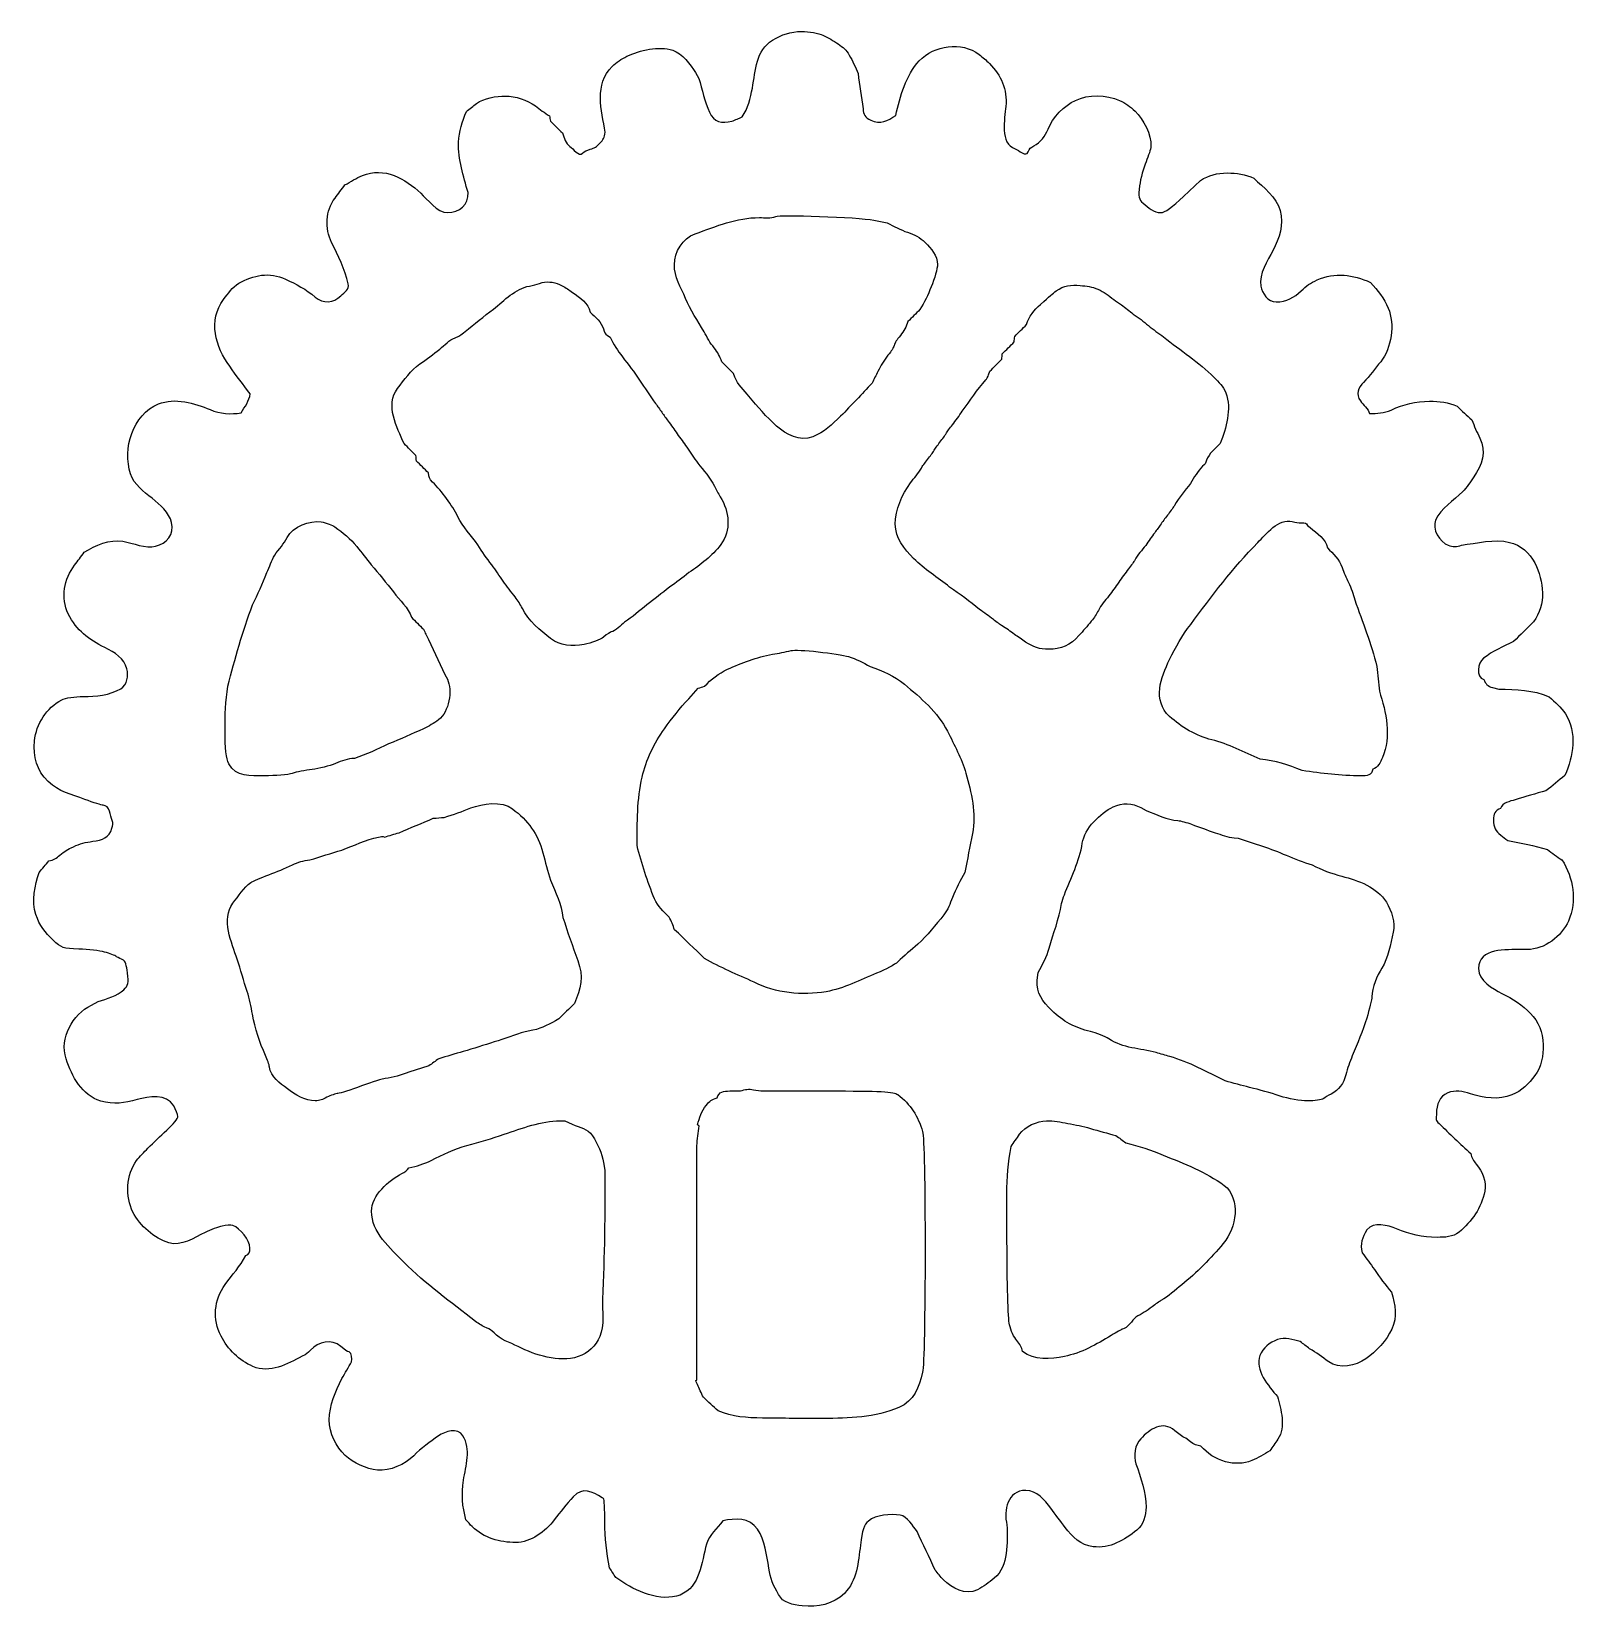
# Model space of a CAD drawing. Header units: centimetres. Extents: x -4.55 to 4.57, y -4.66 to 4.65.
import ezdxf

# ---------------------------------------------------------------- set-up
doc = ezdxf.new("R2010")
doc.units = ezdxf.units.CM
doc.header["$MEASUREMENT"] = 0
doc.layers.add('Layer 1', color=7, linetype='Continuous')

msp = doc.modelspace()

# ---------------------------------------------------------------- linework, layer by layer
at = {"layer": 'Layer 1'}
for points, knots in [([(0.11578, 4.625), (0.09016, 4.63689), (0.03397, 4.64663), (-0.00916, 4.64663), (-0.00916, 4.64663), (-0.07777, 4.64663), (-0.12499, 4.6293), (-0.18138, 4.59565), (-0.18138, 4.59565), (-0.2815, 4.53585), (-0.28089, 4.41771), (-0.301, 4.31311), (-0.301, 4.31311), (-0.31272, 4.25211), (-0.32658, 4.19457), (-0.36026, 4.14254), (-0.36026, 4.14254), (-0.38108, 4.1339), (-0.40193, 4.12525), (-0.42276, 4.11661), (-0.42276, 4.11661), (-0.47848, 4.10289), (-0.52883, 4.11118), (-0.55433, 4.17048), (-0.55433, 4.17048), (-0.58188, 4.23444), (-0.59741, 4.30291), (-0.61627, 4.36987), (-0.61627, 4.36987), (-0.61627, 4.36987), (-0.63665, 4.40398), (-0.63665, 4.40398), (-0.63665, 4.40398), (-0.66554, 4.45249), (-0.71507, 4.51846), (-0.77066, 4.53603), (-0.77066, 4.53603), (-0.85268, 4.56192), (-0.96621, 4.53758), (-1.04106, 4.50015), (-1.04106, 4.50015), (-1.07302, 4.48417), (-1.1034, 4.46558), (-1.12893, 4.44004), (-1.12893, 4.44004), (-1.23294, 4.336), (-1.19325, 4.18152), (-1.16859, 4.05191), (-1.16859, 4.05191), (-1.17407, 4.02094), (-1.17894, 4.00909), (-1.20195, 3.98612), (-1.20195, 3.98612), (-1.22085, 3.96732), (-1.23212, 3.95874), (-1.25768, 3.95169), (-1.25768, 3.95169), (-1.27805, 3.94608), (-1.29175, 3.93888), (-1.30266, 3.92809), (-1.30266, 3.92809), (-1.32477, 3.90622), (-1.35864, 3.95564), (-1.37753, 3.96862), (-1.37753, 3.96862), (-1.40378, 3.98668), (-1.4101, 4.01847), (-1.42185, 4.04764), (-1.42185, 4.04764), (-1.44524, 4.07103), (-1.46863, 4.09442), (-1.49202, 4.11781), (-1.49202, 4.11781), (-1.49403, 4.12822), (-1.49604, 4.13863), (-1.49805, 4.14903), (-1.49805, 4.14903), (-1.52729, 4.16657), (-1.55406, 4.18689), (-1.58145, 4.20724), (-1.58145, 4.20724), (-1.63121, 4.24174), (-1.69789, 4.2658), (-1.75872, 4.2658), (-1.75872, 4.2658), (-1.81182, 4.2658), (-1.88638, 4.25377), (-1.92877, 4.22132), (-1.92877, 4.22132), (-1.94879, 4.20597), (-1.96845, 4.19017), (-1.98814, 4.17433), (-1.98814, 4.17433), (-2.01378, 4.11527), (-2.031, 4.05794), (-2.03386, 3.99258), (-2.03386, 3.99258), (-2.03833, 3.89098), (-2.00544, 3.79269), (-1.97843, 3.69614), (-1.97843, 3.69614), (-1.97229, 3.62516), (-2.02925, 3.57743), (-2.09971, 3.57743), (-2.09971, 3.57743), (-2.15938, 3.57743), (-2.22007, 3.65719), (-2.25748, 3.6924), (-2.25748, 3.6924), (-2.34789, 3.77759), (-2.4733, 3.85009), (-2.60091, 3.79636), (-2.60091, 3.79636), (-2.63774, 3.78087), (-2.67076, 3.76108), (-2.70505, 3.74062), (-2.70505, 3.74062), (-2.72434, 3.71445), (-2.74368, 3.68834), (-2.76342, 3.66248), (-2.76342, 3.66248), (-2.81956, 3.58896), (-2.82449, 3.48426), (-2.78321, 3.40167), (-2.78321, 3.40167), (-2.74458, 3.32438), (-2.70614, 3.24172), (-2.68542, 3.15762), (-2.68542, 3.15762), (-2.67648, 3.12118), (-2.70558, 3.11172), (-2.72971, 3.08601), (-2.72971, 3.08601), (-2.77027, 3.04272), (-2.83443, 3.0399), (-2.87957, 3.07867), (-2.87957, 3.07867), (-2.93392, 3.12541), (-2.99189, 3.1548), (-3.05621, 3.18507), (-3.05621, 3.18507), (-3.14827, 3.22846), (-3.24702, 3.21004), (-3.33038, 3.1603), (-3.33038, 3.1603), (-3.37116, 3.13592), (-3.39236, 3.10139), (-3.42108, 3.06396), (-3.42108, 3.06396), (-3.51319, 2.94378), (-3.46891, 2.78122), (-3.38449, 2.67086), (-3.38449, 2.67086), (-3.3465, 2.61485), (-3.30551, 2.56151), (-3.26349, 2.5084), (-3.26349, 2.5084), (-3.26868, 2.46636), (-3.29559, 2.43117), (-3.31729, 2.39577), (-3.31729, 2.39577), (-3.37797, 2.38503), (-3.44228, 2.39072), (-3.49954, 2.41442), (-3.49954, 2.41442), (-3.59193, 2.45263), (-3.70771, 2.48779), (-3.80525, 2.448), (-3.80525, 2.448), (-3.95709, 2.38606), (-4.01805, 2.18479), (-3.96961, 2.03467), (-3.96961, 2.03467), (-3.94894, 1.97064), (-3.89288, 1.93161), (-3.84279, 1.89153), (-3.84279, 1.89153), (-3.79456, 1.85298), (-3.74285, 1.80885), (-3.72768, 1.74746), (-3.72768, 1.74746), (-3.71021, 1.67698), (-3.75759, 1.62361), (-3.82176, 1.60808), (-3.82176, 1.60808), (-3.88128, 1.59369), (-3.95553, 1.62681), (-4.01498, 1.63732), (-4.01498, 1.63732), (-4.09474, 1.65144), (-4.17645, 1.61263), (-4.24291, 1.57294), (-4.24291, 1.57294), (-4.26171, 1.54741), (-4.28059, 1.52193), (-4.29985, 1.49677), (-4.29985, 1.49677), (-4.36126, 1.41665), (-4.3836, 1.30193), (-4.33738, 1.20943), (-4.33738, 1.20943), (-4.28768, 1.11011), (-4.21754, 1.05809), (-4.12106, 1.00983), (-4.12106, 1.00983), (-4.06296, 0.98081), (-4.00736, 0.94831), (-3.99145, 0.88397), (-3.99145, 0.88397), (-3.98164, 0.84417), (-3.98901, 0.79009), (-4.02733, 0.76726), (-4.02733, 0.76726), (-4.09202, 0.72868), (-4.17532, 0.72133), (-4.24866, 0.72133), (-4.24866, 0.72133), (-4.29699, 0.72133), (-4.35435, 0.71228), (-4.37612, 0.70117), (-4.37612, 0.70117), (-4.46523, 0.65576), (-4.52711, 0.55811), (-4.536, 0.45913), (-4.536, 0.45913), (-4.54453, 0.36454), (-4.52506, 0.28561), (-4.45503, 0.21881), (-4.45503, 0.21881), (-4.39298, 0.15956), (-4.31805, 0.14284), (-4.23977, 0.11353), (-4.23977, 0.11353), (-4.18826, 0.09424), (-4.13962, 0.07866), (-4.13171, 0.07887), (-4.13171, 0.07887), (-4.09277, 0.07998), (-4.08991, 0.01695), (-4.07781, -0.01183), (-4.07781, -0.01183), (-4.07061, -0.02892), (-4.07446, -0.03845), (-4.07943, -0.05644), (-4.07943, -0.05644), (-4.09495, -0.11256), (-4.13704, -0.12558), (-4.19169, -0.1337), (-4.19169, -0.1337), (-4.23444, -0.14005), (-4.26845, -0.14682), (-4.30722, -0.1655), (-4.30722, -0.1655), (-4.34116, -0.18188), (-4.35918, -0.19323), (-4.38624, -0.21524), (-4.38624, -0.21524), (-4.40734, -0.23239), (-4.4248, -0.2444), (-4.45112, -0.24906), (-4.45112, -0.24906), (-4.47048, -0.27171), (-4.48985, -0.29438), (-4.50922, -0.31703), (-4.50922, -0.31703), (-4.53522, -0.39447), (-4.55399, -0.48626), (-4.52813, -0.56637), (-4.52813, -0.56637), (-4.507, -0.63186), (-4.47475, -0.67059), (-4.42646, -0.71718), (-4.42646, -0.71718), (-4.37912, -0.76288), (-4.36698, -0.76706), (-4.27519, -0.7697), (-4.27519, -0.7697), (-4.22033, -0.77129), (-4.15164, -0.77918), (-4.12261, -0.78725), (-4.12261, -0.78725), (-4.09358, -0.79529), (-4.06179, -0.80778), (-4.05195, -0.81495), (-4.05195, -0.81495), (-4.04211, -0.82215), (-4.02535, -0.83043), (-4.01466, -0.83331), (-4.01466, -0.83331), (-4.00341, -0.83638), (-3.99187, -0.86884), (-3.98725, -0.91036), (-3.98725, -0.91036), (-3.98062, -0.96991), (-3.98429, -0.98677), (-4.00891, -1.00963), (-4.00891, -1.00963), (-4.04948, -1.04731), (-4.10963, -1.06218), (-4.16075, -1.08017), (-4.16075, -1.08017), (-4.16075, -1.08017), (-4.20036, -1.10033), (-4.20036, -1.10033), (-4.20036, -1.10033), (-4.31209, -1.15727), (-4.39114, -1.294), (-4.34962, -1.41857), (-4.34962, -1.41857), (-4.31586, -1.51982), (-4.25702, -1.63436), (-4.14551, -1.66707), (-4.14551, -1.66707), (-4.06867, -1.68961), (-4.00545, -1.6791), (-3.93066, -1.6587), (-3.93066, -1.6587), (-3.86335, -1.64034), (-3.75611, -1.62225), (-3.71529, -1.69585), (-3.71529, -1.69585), (-3.70252, -1.7189), (-3.69141, -1.74652), (-3.69063, -1.75724), (-3.69063, -1.75724), (-3.68986, -1.76798), (-3.71949, -1.80491), (-3.75653, -1.83934), (-3.75653, -1.83934), (-3.79421, -1.87434), (-3.83146, -1.9095), (-3.86784, -1.94583), (-3.86784, -1.94583), (-3.89126, -1.9693), (-3.91356, -1.99213), (-3.9337, -2.01841), (-3.9337, -2.01841), (-3.99632, -2.10008), (-4.0021, -2.23132), (-3.95596, -2.32233), (-3.95596, -2.32233), (-3.91497, -2.40319), (-3.83002, -2.47828), (-3.74306, -2.50431), (-3.74306, -2.50431), (-3.67173, -2.52566), (-3.5927, -2.47391), (-3.53019, -2.44309), (-3.53019, -2.44309), (-3.49837, -2.42737), (-3.45304, -2.41012), (-3.4294, -2.40472), (-3.4294, -2.40472), (-3.40577, -2.3993), (-3.37758, -2.39795), (-3.36671, -2.40173), (-3.36671, -2.40173), (-3.32195, -2.41721), (-3.26578, -2.48722), (-3.26578, -2.53474), (-3.26578, -2.53474), (-3.26578, -2.55741), (-3.26868, -2.57358), (-3.29044, -2.57951), (-3.29044, -2.57951), (-3.32244, -2.64346), (-3.36985, -2.6928), (-3.41226, -2.74985), (-3.41226, -2.74985), (-3.4771, -2.84256), (-3.48754, -2.95273), (-3.43568, -3.05528), (-3.43568, -3.05528), (-3.39719, -3.13143), (-3.32766, -3.19943), (-3.24818, -3.23393), (-3.24818, -3.23393), (-3.14753, -3.27761), (-3.04531, -3.2189), (-2.95747, -3.17387), (-2.95747, -3.17387), (-2.92913, -3.15937), (-2.92619, -3.1572), (-2.90719, -3.13698), (-2.90719, -3.13698), (-2.8619, -3.08883), (-2.78361, -3.06859), (-2.72929, -3.11526), (-2.72929, -3.11526), (-2.70235, -3.13841), (-2.6932, -3.14466), (-2.68071, -3.14826), (-2.68071, -3.14826), (-2.66034, -3.15408), (-2.66529, -3.18953), (-2.66529, -3.20546), (-2.66529, -3.20546), (-2.68431, -3.23858), (-2.70331, -3.27176), (-2.72233, -3.30492), (-2.72233, -3.30492), (-2.75966, -3.38151), (-2.79707, -3.46322), (-2.79707, -3.54963), (-2.79707, -3.54963), (-2.79707, -3.62792), (-2.75924, -3.70674), (-2.70296, -3.75897), (-2.70296, -3.75897), (-2.65219, -3.80612), (-2.58192, -3.8375), (-2.51328, -3.84538), (-2.51328, -3.84538), (-2.44102, -3.85364), (-2.34961, -3.81098), (-2.29913, -3.7605), (-2.29913, -3.7605), (-2.25486, -3.71626), (-2.20279, -3.6806), (-2.15266, -3.64329), (-2.15266, -3.64329), (-2.11445, -3.61673), (-2.0392, -3.5909), (-2.00851, -3.64255), (-2.00851, -3.64255), (-1.96078, -3.72277), (-1.99036, -3.82003), (-2.00618, -3.90541), (-2.00618, -3.90541), (-2.01767, -3.98799), (-2.01248, -4.05898), (-1.99115, -4.13952), (-1.99115, -4.13952), (-1.97904, -4.1533), (-1.96639, -4.16648), (-1.95337, -4.17944), (-1.95337, -4.17944), (-1.8868, -4.24601), (-1.79026, -4.27311), (-1.6971, -4.27311), (-1.6971, -4.27311), (-1.60899, -4.27311), (-1.52133, -4.2081), (-1.47003, -4.13976), (-1.47003, -4.13976), (-1.43463, -4.0925), (-1.39806, -4.04625), (-1.35782, -4.00291), (-1.35782, -4.00291), (-1.30247, -3.94333), (-1.24429, -3.97188), (-1.18751, -4.00947), (-1.18751, -4.00947), (-1.18751, -4.00947), (-1.17941, -4.01281), (-1.17941, -4.01281), (-1.17941, -4.01281), (-1.17497, -4.01463), (-1.17134, -4.0776), (-1.17134, -4.15272), (-1.17134, -4.15272), (-1.17134, -4.24464), (-1.16213, -4.33319), (-1.1434, -4.42281), (-1.1434, -4.42281), (-1.13105, -4.44188), (-1.11872, -4.46096), (-1.10636, -4.48006), (-1.10636, -4.48006), (-1.09821, -4.48483), (-1.09006, -4.48959), (-1.08191, -4.49435), (-1.08191, -4.49435), (-0.99576, -4.56095), (-0.83913, -4.62627), (-0.72782, -4.58293), (-0.72782, -4.58293), (-0.60564, -4.53525), (-0.60347, -4.39074), (-0.57119, -4.2821), (-0.57119, -4.2821), (-0.55412, -4.22458), (-0.50859, -4.19151), (-0.47562, -4.14494), (-0.47562, -4.14494), (-0.40405, -4.1296), (-0.31703, -4.12428), (-0.2703, -4.19484), (-0.2703, -4.19484), (-0.22644, -4.26112), (-0.21691, -4.34727), (-0.20371, -4.42445), (-0.20371, -4.42445), (-0.19395, -4.48168), (-0.17778, -4.53131), (-0.14606, -4.57915), (-0.14606, -4.57915), (-0.12357, -4.63019), (-0.0589, -4.64096), (-0.00694, -4.64659), (-0.00694, -4.64659), (0.08461, -4.65654), (0.17637, -4.63905), (0.24206, -4.57335), (0.24206, -4.57335), (0.31681, -4.49861), (0.32429, -4.38958), (0.33665, -4.28872), (0.33665, -4.28872), (0.34779, -4.19781), (0.35755, -4.1683), (0.38398, -4.14629), (0.38398, -4.14629), (0.42788, -4.1097), (0.51585, -4.10406), (0.57173, -4.11139), (0.57173, -4.11139), (0.61293, -4.11684), (0.64605, -4.17775), (0.67048, -4.20722), (0.67048, -4.20722), (0.70638, -4.28337), (0.74226, -4.35957), (0.77819, -4.43574), (0.77819, -4.43574), (0.79409, -4.45482), (0.80996, -4.47392), (0.82586, -4.49297), (0.82586, -4.49297), (0.88122, -4.54192), (0.95234, -4.58881), (1.02716, -4.55139), (1.02716, -4.55139), (1.06365, -4.53314), (1.09532, -4.51025), (1.12654, -4.48371), (1.12654, -4.48371), (1.21353, -4.4099), (1.20141, -4.27318), (1.20141, -4.16904), (1.20141, -4.16904), (1.17975, -4.08226), (1.20422, -3.96553), (1.31249, -3.96553), (1.31249, -3.96553), (1.37583, -3.96553), (1.42435, -4.02307), (1.45925, -4.06959), (1.45925, -4.06959), (1.48791, -4.10779), (1.51632, -4.14616), (1.54484, -4.18447), (1.54484, -4.18447), (1.58585, -4.23966), (1.63808, -4.28835), (1.70912, -4.29774), (1.70912, -4.29774), (1.80821, -4.31086), (1.89507, -4.25776), (1.9677, -4.19923), (1.9677, -4.19923), (2.00707, -4.16754), (2.02162, -4.11335), (2.02162, -4.06446), (2.02162, -4.06446), (2.02162, -3.97968), (1.99141, -3.88816), (1.96207, -3.80871), (1.96207, -3.80871), (1.94553, -3.76391), (1.95712, -3.69504), (1.9904, -3.66052), (1.9904, -3.66052), (2.04377, -3.60514), (2.11888, -3.55045), (2.19194, -3.61323), (2.19194, -3.61323), (2.21212, -3.63059), (2.2325, -3.64567), (2.25596, -3.65798), (2.25596, -3.65798), (2.25596, -3.65798), (2.28446, -3.67917), (2.28446, -3.67917), (2.28446, -3.67917), (2.30393, -3.69364), (2.32179, -3.70118), (2.34537, -3.7034), (2.34537, -3.7034), (2.38442, -3.74656), (2.43289, -3.78127), (2.49031, -3.79633), (2.49031, -3.79633), (2.54206, -3.80993), (2.59646, -3.80971), (2.64562, -3.789), (2.64562, -3.789), (2.68311, -3.77323), (2.71687, -3.75301), (2.75182, -3.73224), (2.75182, -3.73224), (2.76788, -3.70928), (2.78389, -3.68631), (2.79995, -3.66337), (2.79995, -3.66337), (2.84874, -3.5936), (2.81675, -3.48491), (2.79728, -3.41056), (2.79728, -3.41056), (2.74515, -3.35103), (2.66112, -3.25285), (2.69359, -3.16924), (2.69359, -3.16924), (2.71158, -3.12288), (2.75066, -3.0919), (2.79836, -3.0746), (2.79836, -3.0746), (2.84027, -3.05936), (2.8898, -3.07695), (2.93121, -3.08677), (2.93121, -3.08677), (2.94973, -3.10087), (2.96822, -3.11502), (2.98674, -3.12915), (2.98674, -3.12915), (3.02688, -3.15111), (3.06199, -3.17937), (3.09946, -3.20554), (3.09946, -3.20554), (3.16372, -3.25044), (3.2581, -3.23147), (3.31938, -3.1885), (3.31938, -3.1885), (3.38013, -3.14587), (3.44087, -3.08044), (3.47233, -3.01268), (3.47233, -3.01268), (3.5062, -2.93971), (3.49144, -2.8711), (3.47101, -2.79543), (3.47101, -2.79543), (3.43407, -2.75321), (3.40055, -2.70841), (3.36909, -2.662), (3.36909, -2.662), (3.34605, -2.62801), (3.32192, -2.59528), (3.29686, -2.56271), (3.29686, -2.56271), (3.28347, -2.50844), (3.29649, -2.47442), (3.32517, -2.42766), (3.32517, -2.42766), (3.36359, -2.37641), (3.44958, -2.4007), (3.4998, -2.4215), (3.4998, -2.4215), (3.57854, -2.45404), (3.65183, -2.47158), (3.73869, -2.47158), (3.73869, -2.47158), (3.78631, -2.47158), (3.83063, -2.46997), (3.86863, -2.44076), (3.86863, -2.44076), (3.94414, -2.37668), (4.00092, -2.29884), (4.02087, -2.19909), (4.02087, -2.19909), (4.03248, -2.14099), (4.0055, -2.08273), (3.97036, -2.03955), (3.97036, -2.03955), (3.95398, -2.01936), (3.9416, -2.00285), (3.93805, -1.97737), (3.93805, -1.97737), (3.87402, -1.91966), (3.81243, -1.86037), (3.75142, -1.79941), (3.75142, -1.79941), (3.7276, -1.78634), (3.73528, -1.76729), (3.73528, -1.74028), (3.73528, -1.74028), (3.73528, -1.68823), (3.7538, -1.63889), (3.80158, -1.61902), (3.80158, -1.61902), (3.84698, -1.60018), (3.8881, -1.60902), (3.9353, -1.62441), (3.9353, -1.62441), (4.01182, -1.64936), (4.10424, -1.66199), (4.18065, -1.63092), (4.18065, -1.63092), (4.23962, -1.6069), (4.27894, -1.56618), (4.31678, -1.51668), (4.31678, -1.51668), (4.35588, -1.46551), (4.36504, -1.39846), (4.36504, -1.33496), (4.36504, -1.33496), (4.36504, -1.18232), (4.24595, -1.09385), (4.12191, -1.03183), (4.12191, -1.03183), (4.06728, -1.0045), (3.98425, -0.95708), (3.98425, -0.88533), (3.98425, -0.88533), (3.98425, -0.76005), (4.14935, -0.77505), (4.23476, -0.77262), (4.23476, -0.77262), (4.23476, -0.77262), (4.27137, -0.77262), (4.27137, -0.77262), (4.27137, -0.77262), (4.37126, -0.77262), (4.47487, -0.69464), (4.51416, -0.60413), (4.51416, -0.60413), (4.56549, -0.48583), (4.54358, -0.34814), (4.47584, -0.24345), (4.47584, -0.24345), (4.44542, -0.22562), (4.41825, -0.20379), (4.3902, -0.18238), (4.3902, -0.18238), (4.31249, -0.15913), (4.23568, -0.14322), (4.15575, -0.12883), (4.15575, -0.12883), (4.14202, -0.11835), (4.12826, -0.10782), (4.11453, -0.09732), (4.11453, -0.09732), (4.08495, -0.07359), (4.07214, -0.04919), (4.07214, -0.00895), (4.07214, -0.00895), (4.07214, 0.02915), (4.08003, 0.0481), (4.11408, 0.05987), (4.11408, 0.05987), (4.12342, 0.09421), (4.16956, 0.10215), (4.20015, 0.11149), (4.20015, 0.11149), (4.26034, 0.12988), (4.32069, 0.1475), (4.38123, 0.1648), (4.38123, 0.1648), (4.41952, 0.19404), (4.45653, 0.22412), (4.4931, 0.25545), (4.4931, 0.25545), (4.5421, 0.36835), (4.56736, 0.50855), (4.49603, 0.61878), (4.49603, 0.61878), (4.47055, 0.65815), (4.43468, 0.68767), (4.40081, 0.71993), (4.40081, 0.71993), (4.30543, 0.76131), (4.20555, 0.76149), (4.10297, 0.7653), (4.10297, 0.7653), (4.10297, 0.7653), (4.06614, 0.77422), (4.06614, 0.77422), (4.06614, 0.77422), (4.03732, 0.7812), (4.02486, 0.79605), (4.01589, 0.82192), (4.01589, 0.82192), (3.96613, 0.8355), (3.97795, 0.92024), (4.01277, 0.94694), (4.01277, 0.94694), (4.06791, 0.98919), (4.12718, 1.01703), (4.19084, 1.04513), (4.19084, 1.04513), (4.22989, 1.08418), (4.26894, 1.12323), (4.30799, 1.16228), (4.30799, 1.16228), (4.38446, 1.26211), (4.3702, 1.40226), (4.31527, 1.5101), (4.31527, 1.5101), (4.28521, 1.56911), (4.23304, 1.61456), (4.16647, 1.63115), (4.16647, 1.63115), (4.07749, 1.6533), (3.9729, 1.62615), (3.88326, 1.61477), (3.88326, 1.61477), (3.85606, 1.60361), (3.83317, 1.60313), (3.80439, 1.61361), (3.80439, 1.61361), (3.75435, 1.63181), (3.70781, 1.71137), (3.73022, 1.76299), (3.73022, 1.76299), (3.75941, 1.83022), (3.83849, 1.87914), (3.88905, 1.92971), (3.88905, 1.92971), (3.91445, 1.95511), (3.93477, 1.98768), (3.9553, 2.01715), (3.9553, 2.01715), (4.00338, 2.08621), (4.03097, 2.1673), (3.99155, 2.24612), (3.99155, 2.24612), (3.97377, 2.28173), (3.95861, 2.31767), (3.9439, 2.35463), (3.9439, 2.35463), (3.91509, 2.38111), (3.8863, 2.40765), (3.85751, 2.43419), (3.85751, 2.43419), (3.80486, 2.45705), (3.753, 2.4643), (3.69501, 2.4643), (3.69501, 2.4643), (3.61095, 2.4643), (3.54197, 2.44615), (3.4672, 2.41228), (3.4672, 2.41228), (3.42624, 2.39371), (3.38502, 2.39106), (3.34115, 2.39106), (3.34115, 2.39106), (3.333, 2.42085), (3.30467, 2.44218), (3.28633, 2.46615), (3.28633, 2.46615), (3.25664, 2.50491), (3.27527, 2.54627), (3.30469, 2.57569), (3.30469, 2.57569), (3.34211, 2.61305), (3.37311, 2.6566), (3.40637, 2.69763), (3.40637, 2.69763), (3.47096, 2.77735), (3.4904, 2.91848), (3.45117, 3.01316), (3.45117, 3.01316), (3.42677, 3.07197), (3.3883, 3.11843), (3.34644, 3.16535), (3.34644, 3.16535), (3.24212, 3.21375), (3.13851, 3.22581), (3.03069, 3.18045), (3.03069, 3.18045), (2.99362, 3.16192), (2.96664, 3.14566), (2.93703, 3.11606), (2.93703, 3.11606), (2.89721, 3.07627), (2.84876, 3.05016), (2.78958, 3.05016), (2.78958, 3.05016), (2.73997, 3.05016), (2.70692, 3.10209), (2.69919, 3.144), (2.69919, 3.144), (2.68647, 3.21332), (2.73907, 3.29563), (2.76947, 3.35292), (2.76947, 3.35292), (2.80947, 3.42831), (2.835, 3.50514), (2.81275, 3.59002), (2.81275, 3.59002), (2.7922, 3.66855), (2.71446, 3.72647), (2.65847, 3.7808), (2.65847, 3.7808), (2.60741, 3.80296), (2.55772, 3.81178), (2.50131, 3.81178), (2.50131, 3.81178), (2.44056, 3.81178), (2.39302, 3.79827), (2.3423, 3.76782), (2.3423, 3.76782), (2.3423, 3.76782), (2.24369, 3.67264), (2.24369, 3.67264), (2.24369, 3.67264), (2.17818, 3.60939), (2.1333, 3.57743), (2.10999, 3.57743), (2.10999, 3.57743), (2.06517, 3.57743), (2.03633, 3.60688), (2.00464, 3.63394), (2.00464, 3.63394), (1.97865, 3.65613), (1.9759, 3.67003), (1.98421, 3.73646), (1.98421, 3.73646), (1.9895, 3.77872), (2.00633, 3.84229), (2.02162, 3.87768), (2.02162, 3.87768), (2.03689, 3.91309), (2.04988, 3.95366), (2.05052, 3.96785), (2.05052, 3.96785), (2.05361, 4.03762), (2.00707, 4.12959), (1.95786, 4.17588), (1.95786, 4.17588), (1.92746, 4.20452), (1.90333, 4.22375), (1.86515, 4.24029), (1.86515, 4.24029), (1.788, 4.27377), (1.68126, 4.27642), (1.6053, 4.24015), (1.6053, 4.24015), (1.54024, 4.20907), (1.46991, 4.14049), (1.44377, 4.07026), (1.44377, 4.07026), (1.42869, 4.02976), (1.39763, 3.99226), (1.36009, 3.97194), (1.36009, 3.97194), (1.34037, 3.96128), (1.33418, 3.9567), (1.32643, 3.93578), (1.32643, 3.93578), (1.31426, 3.90304), (1.27036, 3.94675), (1.2493, 3.95405), (1.2493, 3.95405), (1.15794, 3.9857), (1.18768, 4.13037), (1.19496, 4.20435), (1.19496, 4.20435), (1.20491, 4.30538), (1.16638, 4.38874), (1.09733, 4.45775), (1.09733, 4.45775), (1.07817, 4.47694), (1.05896, 4.49401), (1.0374, 4.51045), (1.0374, 4.51045), (0.93207, 4.59092), (0.77284, 4.56662), (0.68378, 4.47331), (0.68378, 4.47331), (0.60377, 4.38949), (0.57144, 4.26266), (0.54477, 4.15178), (0.54477, 4.15178), (0.49953, 4.11883), (0.45301, 4.09805), (0.39743, 4.12314), (0.39743, 4.12314), (0.3648, 4.13785), (0.35499, 4.15856), (0.35192, 4.19105), (0.35192, 4.19105), (0.34215, 4.26044), (0.33236, 4.3298), (0.3226, 4.39915), (0.3226, 4.39915), (0.30694, 4.43644), (0.29178, 4.47242), (0.27109, 4.50721), (0.27109, 4.50721), (0.25257, 4.53839), (0.23476, 4.55296), (0.20544, 4.57339), (0.20544, 4.57339), (0.17689, 4.59329), (0.14742, 4.61032), (0.11578, 4.625)], [0, 0, 0, 0, 0.004, 0.004, 0.004, 0.004, 0.008, 0.008, 0.008, 0.008, 0.012, 0.012, 0.012, 0.012, 0.016, 0.016, 0.016, 0.016, 0.02, 0.02, 0.02, 0.02, 0.024, 0.024, 0.024, 0.024, 0.028, 0.028, 0.028, 0.028, 0.032, 0.032, 0.032, 0.032, 0.036, 0.036, 0.036, 0.036, 0.04, 0.04, 0.04, 0.04, 0.044, 0.044, 0.044, 0.044, 0.048, 0.048, 0.048, 0.048, 0.052, 0.052, 0.052, 0.052, 0.056, 0.056, 0.056, 0.056, 0.06, 0.06, 0.06, 0.06, 0.064, 0.064, 0.064, 0.064, 0.068, 0.068, 0.068, 0.068, 0.072, 0.072, 0.072, 0.072, 0.076, 0.076, 0.076, 0.076, 0.08, 0.08, 0.08, 0.08, 0.084, 0.084, 0.084, 0.084, 0.088, 0.088, 0.088, 0.088, 0.092, 0.092, 0.092, 0.092, 0.096, 0.096, 0.096, 0.096, 0.1, 0.1, 0.1, 0.1, 0.104, 0.104, 0.104, 0.104, 0.108, 0.108, 0.108, 0.108, 0.112, 0.112, 0.112, 0.112, 0.116, 0.116, 0.116, 0.116, 0.12, 0.12, 0.12, 0.12, 0.124, 0.124, 0.124, 0.124, 0.128, 0.128, 0.128, 0.128, 0.132, 0.132, 0.132, 0.132, 0.136, 0.136, 0.136, 0.136, 0.14, 0.14, 0.14, 0.14, 0.144, 0.144, 0.144, 0.144, 0.148, 0.148, 0.148, 0.148, 0.152, 0.152, 0.152, 0.152, 0.156, 0.156, 0.156, 0.156, 0.16, 0.16, 0.16, 0.16, 0.164, 0.164, 0.164, 0.164, 0.168, 0.168, 0.168, 0.168, 0.172, 0.172, 0.172, 0.172, 0.176, 0.176, 0.176, 0.176, 0.18, 0.18, 0.18, 0.18, 0.184, 0.184, 0.184, 0.184, 0.188, 0.188, 0.188, 0.188, 0.192, 0.192, 0.192, 0.192, 0.196, 0.196, 0.196, 0.196, 0.2, 0.2, 0.2, 0.2, 0.204, 0.204, 0.204, 0.204, 0.208, 0.208, 0.208, 0.208, 0.212, 0.212, 0.212, 0.212, 0.216, 0.216, 0.216, 0.216, 0.22, 0.22, 0.22, 0.22, 0.224, 0.224, 0.224, 0.224, 0.228, 0.228, 0.228, 0.228, 0.232, 0.232, 0.232, 0.232, 0.236, 0.236, 0.236, 0.236, 0.24, 0.24, 0.24, 0.24, 0.244, 0.244, 0.244, 0.244, 0.248, 0.248, 0.248, 0.248, 0.252, 0.252, 0.252, 0.252, 0.256, 0.256, 0.256, 0.256, 0.26, 0.26, 0.26, 0.26, 0.264, 0.264, 0.264, 0.264, 0.268, 0.268, 0.268, 0.268, 0.272, 0.272, 0.272, 0.272, 0.276, 0.276, 0.276, 0.276, 0.28, 0.28, 0.28, 0.28, 0.284, 0.284, 0.284, 0.284, 0.288, 0.288, 0.288, 0.288, 0.292, 0.292, 0.292, 0.292, 0.296, 0.296, 0.296, 0.296, 0.3, 0.3, 0.3, 0.3, 0.304, 0.304, 0.304, 0.304, 0.308, 0.308, 0.308, 0.308, 0.312, 0.312, 0.312, 0.312, 0.316, 0.316, 0.316, 0.316, 0.32, 0.32, 0.32, 0.32, 0.324, 0.324, 0.324, 0.324, 0.328, 0.328, 0.328, 0.328, 0.332, 0.332, 0.332, 0.332, 0.336, 0.336, 0.336, 0.336, 0.34, 0.34, 0.34, 0.34, 0.344, 0.344, 0.344, 0.344, 0.348, 0.348, 0.348, 0.348, 0.352, 0.352, 0.352, 0.352, 0.356, 0.356, 0.356, 0.356, 0.36, 0.36, 0.36, 0.36, 0.364, 0.364, 0.364, 0.364, 0.368, 0.368, 0.368, 0.368, 0.372, 0.372, 0.372, 0.372, 0.376, 0.376, 0.376, 0.376, 0.38, 0.38, 0.38, 0.38, 0.384, 0.384, 0.384, 0.384, 0.388, 0.388, 0.388, 0.388, 0.392, 0.392, 0.392, 0.392, 0.396, 0.396, 0.396, 0.396, 0.4, 0.4, 0.4, 0.4, 0.404, 0.404, 0.404, 0.404, 0.408, 0.408, 0.408, 0.408, 0.412, 0.412, 0.412, 0.412, 0.416, 0.416, 0.416, 0.416, 0.42, 0.42, 0.42, 0.42, 0.424, 0.424, 0.424, 0.424, 0.428, 0.428, 0.428, 0.428, 0.432, 0.432, 0.432, 0.432, 0.436, 0.436, 0.436, 0.436, 0.44, 0.44, 0.44, 0.44, 0.444, 0.444, 0.444, 0.444, 0.448, 0.448, 0.448, 0.448, 0.452, 0.452, 0.452, 0.452, 0.456, 0.456, 0.456, 0.456, 0.46, 0.46, 0.46, 0.46, 0.464, 0.464, 0.464, 0.464, 0.468, 0.468, 0.468, 0.468, 0.472, 0.472, 0.472, 0.472, 0.476, 0.476, 0.476, 0.476, 0.48, 0.48, 0.48, 0.48, 0.484, 0.484, 0.484, 0.484, 0.488, 0.488, 0.488, 0.488, 0.492, 0.492, 0.492, 0.492, 0.496, 0.496, 0.496, 0.496, 0.5, 0.5, 0.5, 0.5, 0.504, 0.504, 0.504, 0.504, 0.508, 0.508, 0.508, 0.508, 0.512, 0.512, 0.512, 0.512, 0.516, 0.516, 0.516, 0.516, 0.52, 0.52, 0.52, 0.52, 0.524, 0.524, 0.524, 0.524, 0.528, 0.528, 0.528, 0.528, 0.532, 0.532, 0.532, 0.532, 0.536, 0.536, 0.536, 0.536, 0.54, 0.54, 0.54, 0.54, 0.544, 0.544, 0.544, 0.544, 0.548, 0.548, 0.548, 0.548, 0.552, 0.552, 0.552, 0.552, 0.556, 0.556, 0.556, 0.556, 0.56, 0.56, 0.56, 0.56, 0.564, 0.564, 0.564, 0.564, 0.568, 0.568, 0.568, 0.568, 0.572, 0.572, 0.572, 0.572, 0.576, 0.576, 0.576, 0.576, 0.58, 0.58, 0.58, 0.58, 0.584, 0.584, 0.584, 0.584, 0.588, 0.588, 0.588, 0.588, 0.592, 0.592, 0.592, 0.592, 0.596, 0.596, 0.596, 0.596, 0.6, 0.6, 0.6, 0.6, 0.604, 0.604, 0.604, 0.604, 0.608, 0.608, 0.608, 0.608, 0.612, 0.612, 0.612, 0.612, 0.616, 0.616, 0.616, 0.616, 0.62, 0.62, 0.62, 0.62, 0.624, 0.624, 0.624, 0.624, 0.628, 0.628, 0.628, 0.628, 0.632, 0.632, 0.632, 0.632, 0.636, 0.636, 0.636, 0.636, 0.64, 0.64, 0.64, 0.64, 0.644, 0.644, 0.644, 0.644, 0.648, 0.648, 0.648, 0.648, 0.652, 0.652, 0.652, 0.652, 0.656, 0.656, 0.656, 0.656, 0.66, 0.66, 0.66, 0.66, 0.664, 0.664, 0.664, 0.664, 0.668, 0.668, 0.668, 0.668, 0.672, 0.672, 0.672, 0.672, 0.676, 0.676, 0.676, 0.676, 0.68, 0.68, 0.68, 0.68, 0.684, 0.684, 0.684, 0.684, 0.688, 0.688, 0.688, 0.688, 0.692, 0.692, 0.692, 0.692, 0.696, 0.696, 0.696, 0.696, 0.7, 0.7, 0.7, 0.7, 0.704, 0.704, 0.704, 0.704, 0.708, 0.708, 0.708, 0.708, 0.712, 0.712, 0.712, 0.712, 0.716, 0.716, 0.716, 0.716, 0.72, 0.72, 0.72, 0.72, 0.724, 0.724, 0.724, 0.724, 0.728, 0.728, 0.728, 0.728, 0.732, 0.732, 0.732, 0.732, 0.736, 0.736, 0.736, 0.736, 0.74, 0.74, 0.74, 0.74, 0.744, 0.744, 0.744, 0.744, 0.748, 0.748, 0.748, 0.748, 0.752, 0.752, 0.752, 0.752, 0.756, 0.756, 0.756, 0.756, 0.76, 0.76, 0.76, 0.76, 0.764, 0.764, 0.764, 0.764, 0.768, 0.768, 0.768, 0.768, 0.772, 0.772, 0.772, 0.772, 0.776, 0.776, 0.776, 0.776, 0.78, 0.78, 0.78, 0.78, 0.784, 0.784, 0.784, 0.784, 0.788, 0.788, 0.788, 0.788, 0.792, 0.792, 0.792, 0.792, 0.796, 0.796, 0.796, 0.796, 0.8, 0.8, 0.8, 0.8, 0.804, 0.804, 0.804, 0.804, 0.808, 0.808, 0.808, 0.808, 0.812, 0.812, 0.812, 0.812, 0.816, 0.816, 0.816, 0.816, 0.82, 0.82, 0.82, 0.82, 0.824, 0.824, 0.824, 0.824, 0.828, 0.828, 0.828, 0.828, 0.832, 0.832, 0.832, 0.832, 0.836, 0.836, 0.836, 0.836, 0.84, 0.84, 0.84, 0.84, 0.844, 0.844, 0.844, 0.844, 0.848, 0.848, 0.848, 0.848, 0.852, 0.852, 0.852, 0.852, 0.856, 0.856, 0.856, 0.856, 0.86, 0.86, 0.86, 0.86, 0.864, 0.864, 0.864, 0.864, 0.868, 0.868, 0.868, 0.868, 0.872, 0.872, 0.872, 0.872, 0.876, 0.876, 0.876, 0.876, 0.88, 0.88, 0.88, 0.88, 0.884, 0.884, 0.884, 0.884, 0.888, 0.888, 0.888, 0.888, 0.892, 0.892, 0.892, 0.892, 0.896, 0.896, 0.896, 0.896, 0.9, 0.9, 0.9, 0.9, 0.904, 0.904, 0.904, 0.904, 0.908, 0.908, 0.908, 0.908, 0.912, 0.912, 0.912, 0.912, 0.916, 0.916, 0.916, 0.916, 0.92, 0.92, 0.92, 0.92, 0.924, 0.924, 0.924, 0.924, 0.928, 0.928, 0.928, 0.928, 0.932, 0.932, 0.932, 0.932, 0.936, 0.936, 0.936, 0.936, 0.94, 0.94, 0.94, 0.94, 0.944, 0.944, 0.944, 0.944, 0.948, 0.948, 0.948, 0.948, 0.952, 0.952, 0.952, 0.952, 0.956, 0.956, 0.956, 0.956, 0.96, 0.96, 0.96, 0.96, 0.964, 0.964, 0.964, 0.964, 0.968, 0.968, 0.968, 0.968, 0.972, 0.972, 0.972, 0.972, 0.976, 0.976, 0.976, 0.976, 0.98, 0.98, 0.98, 0.98, 0.984, 0.984, 0.984, 0.984, 0.988, 0.988, 0.988, 0.988, 0.992, 0.992, 0.992, 0.992, 1, 1, 1, 1]), ([(0.41555, 3.5329), (0.37168, 3.54127), (0.22732, 3.55143), (0.09482, 3.55545), (0.09482, 3.55545), (-0.03768, 3.55947), (-0.15375, 3.55947), (-0.16317, 3.55545), (-0.16317, 3.55545), (-0.19294, 3.54271), (-0.22702, 3.54814), (-0.25914, 3.54814), (-0.25914, 3.54814), (-0.39439, 3.54814), (-0.51441, 3.49777), (-0.63826, 3.45219), (-0.63826, 3.45219), (-0.71319, 3.42457), (-0.76124, 3.3477), (-0.76124, 3.26984), (-0.76124, 3.26984), (-0.76124, 3.19713), (-0.72343, 3.13592), (-0.69533, 3.07137), (-0.69533, 3.07137), (-0.66522, 3.00212), (-0.62429, 2.93912), (-0.58548, 2.8744), (-0.58548, 2.8744), (-0.5682, 2.84069), (-0.55018, 2.80876), (-0.5261, 2.7792), (-0.5261, 2.7792), (-0.5051, 2.7533), (-0.4921, 2.72814), (-0.48141, 2.6971), (-0.48141, 2.6971), (-0.45803, 2.67372), (-0.43464, 2.65033), (-0.41125, 2.62694), (-0.41125, 2.62694), (-0.41125, 2.62694), (-0.40402, 2.6059), (-0.40402, 2.6059), (-0.40402, 2.6059), (-0.38963, 2.56405), (-0.34881, 2.52748), (-0.32184, 2.49359), (-0.32184, 2.49359), (-0.27136, 2.43017), (-0.21659, 2.37368), (-0.15918, 2.31629), (-0.15918, 2.31629), (-0.0979, 2.26935), (-0.02432, 2.22191), (0.05561, 2.25419), (0.05561, 2.25419), (0.12408, 2.28181), (0.16885, 2.32518), (0.22007, 2.37643), (0.22007, 2.37643), (0.28342, 2.43972), (0.34416, 2.50525), (0.40515, 2.57082), (0.40515, 2.57082), (0.41671, 2.59389), (0.42825, 2.61696), (0.43978, 2.64006), (0.43978, 2.64006), (0.45709, 2.67374), (0.47508, 2.70568), (0.49913, 2.73523), (0.49913, 2.73523), (0.52136, 2.76259), (0.52943, 2.77553), (0.53575, 2.79384), (0.53575, 2.79384), (0.54207, 2.81215), (0.55014, 2.82508), (0.57237, 2.85244), (0.57237, 2.85244), (0.59343, 2.87832), (0.60642, 2.90348), (0.61706, 2.93451), (0.61706, 2.93451), (0.64044, 2.9579), (0.66383, 2.98129), (0.68722, 3.00469), (0.68722, 3.00469), (0.71516, 3.0466), (0.73472, 3.0926), (0.7539, 3.1391), (0.7539, 3.1391), (0.77448, 3.18888), (0.79131, 3.24807), (0.79131, 3.27065), (0.79131, 3.27065), (0.79131, 3.32279), (0.75408, 3.36565), (0.71807, 3.40167), (0.71807, 3.40167), (0.68865, 3.43109), (0.65386, 3.44849), (0.6152, 3.4614), (0.6152, 3.4614), (0.57298, 3.47547), (0.53419, 3.49625), (0.4954, 3.51763), (0.4954, 3.51763), (0.4954, 3.51763), (0.41555, 3.5329), (0.41555, 3.5329)], [0, 0, 0, 0, 0.0344828, 0.0344828, 0.0344828, 0.0344828, 0.0689655, 0.0689655, 0.0689655, 0.0689655, 0.1034483, 0.1034483, 0.1034483, 0.1034483, 0.137931, 0.137931, 0.137931, 0.137931, 0.1724138, 0.1724138, 0.1724138, 0.1724138, 0.2068966, 0.2068966, 0.2068966, 0.2068966, 0.2413793, 0.2413793, 0.2413793, 0.2413793, 0.2758621, 0.2758621, 0.2758621, 0.2758621, 0.3103448, 0.3103448, 0.3103448, 0.3103448, 0.3448276, 0.3448276, 0.3448276, 0.3448276, 0.3793103, 0.3793103, 0.3793103, 0.3793103, 0.4137931, 0.4137931, 0.4137931, 0.4137931, 0.4482759, 0.4482759, 0.4482759, 0.4482759, 0.4827586, 0.4827586, 0.4827586, 0.4827586, 0.5172414, 0.5172414, 0.5172414, 0.5172414, 0.5517241, 0.5517241, 0.5517241, 0.5517241, 0.5862069, 0.5862069, 0.5862069, 0.5862069, 0.6206897, 0.6206897, 0.6206897, 0.6206897, 0.6551724, 0.6551724, 0.6551724, 0.6551724, 0.6896552, 0.6896552, 0.6896552, 0.6896552, 0.7241379, 0.7241379, 0.7241379, 0.7241379, 0.7586207, 0.7586207, 0.7586207, 0.7586207, 0.7931034, 0.7931034, 0.7931034, 0.7931034, 0.8275862, 0.8275862, 0.8275862, 0.8275862, 0.862069, 0.862069, 0.862069, 0.862069, 0.8965517, 0.8965517, 0.8965517, 0.8965517, 0.9310345, 0.9310345, 0.9310345, 0.9310345, 1, 1, 1, 1]), ([(-1.43794, 3.15342), (-1.47321, 3.16873), (-1.51993, 3.17452), (-1.55591, 3.15977), (-1.55591, 3.15977), (-1.57531, 3.1518), (-1.59468, 3.14831), (-1.61529, 3.14436), (-1.61529, 3.14436), (-1.70138, 3.12785), (-1.76197, 3.06068), (-1.82888, 3.00776), (-1.82888, 3.00776), (-1.8854, 2.96465), (-1.94125, 2.92084), (-1.99597, 2.87546), (-1.99597, 2.87546), (-2.02097, 2.85472), (-2.03407, 2.84654), (-2.05455, 2.83884), (-2.05455, 2.83884), (-2.09027, 2.82545), (-2.11593, 2.79511), (-2.14533, 2.77185), (-2.14533, 2.77185), (-2.18364, 2.74155), (-2.22227, 2.71171), (-2.26251, 2.68398), (-2.26251, 2.68398), (-2.31741, 2.6462), (-2.35403, 2.59109), (-2.39406, 2.53907), (-2.39406, 2.53907), (-2.46825, 2.44271), (-2.39888, 2.30999), (-2.35617, 2.21376), (-2.35617, 2.21376), (-2.33278, 2.19037), (-2.30939, 2.16699), (-2.28601, 2.1436), (-2.28601, 2.1436), (-2.285, 2.1328), (-2.28397, 2.12203), (-2.28294, 2.11124), (-2.28294, 2.11124), (-2.25955, 2.08785), (-2.23616, 2.06446), (-2.21277, 2.04107), (-2.21277, 2.04107), (-2.21028, 2.01466), (-2.20727, 2.0063), (-2.18774, 1.98675), (-2.18774, 1.98675), (-2.13101, 1.93002), (-2.07429, 1.85351), (-2.0382, 1.7813), (-2.0382, 1.7813), (-2.00856, 1.72204), (-1.9593, 1.66944), (-1.91982, 1.61633), (-1.91982, 1.61633), (-1.89675, 1.57413), (-1.8672, 1.53696), (-1.83852, 1.49841), (-1.83852, 1.49841), (-1.81505, 1.46679), (-1.79314, 1.43422), (-1.7711, 1.40168), (-1.7711, 1.40168), (-1.74919, 1.36935), (-1.72435, 1.33934), (-1.70017, 1.30876), (-1.70017, 1.30876), (-1.68429, 1.28653), (-1.67024, 1.26515), (-1.65804, 1.24071), (-1.65804, 1.24071), (-1.62338, 1.17141), (-1.55163, 1.10918), (-1.4913, 1.06304), (-1.4913, 1.06304), (-1.43352, 1.01888), (-1.36597, 1.01592), (-1.29429, 1.02893), (-1.29429, 1.02893), (-1.24998, 1.037), (-1.19793, 1.0564), (-1.17864, 1.07211), (-1.17864, 1.07211), (-1.15578, 1.09069), (-1.14052, 1.10116), (-1.13472, 1.10217), (-1.13472, 1.10217), (-1.10776, 1.10683), (-1.07704, 1.14233), (-1.05569, 1.15921), (-1.05569, 1.15921), (-1.00971, 1.19086), (-0.96685, 1.22621), (-0.92388, 1.26177), (-0.92388, 1.26177), (-0.87903, 1.29595), (-0.83466, 1.33069), (-0.79053, 1.3658), (-0.79053, 1.3658), (-0.75052, 1.39292), (-0.71279, 1.42216), (-0.67488, 1.45216), (-0.67488, 1.45216), (-0.60535, 1.49928), (-0.53875, 1.55037), (-0.48734, 1.61763), (-0.48734, 1.61763), (-0.42376, 1.70082), (-0.43654, 1.81459), (-0.49028, 1.90039), (-0.49028, 1.90039), (-0.50319, 1.921), (-0.51488, 1.94114), (-0.52515, 1.96315), (-0.52515, 1.96315), (-0.54809, 2.01226), (-0.59061, 2.05552), (-0.62283, 2.09891), (-0.62283, 2.09891), (-0.64569, 2.12963), (-0.66676, 2.16148), (-0.688, 2.19334), (-0.688, 2.19334), (-0.70602, 2.2204), (-0.72565, 2.24625), (-0.74505, 2.27237), (-0.74505, 2.27237), (-0.76219, 2.29766), (-0.77952, 2.32267), (-0.79786, 2.34711), (-0.79786, 2.34711), (-0.81069, 2.36426), (-0.82323, 2.38143), (-0.83522, 2.39916), (-0.83522, 2.39916), (-0.84704, 2.41657), (-0.85932, 2.4335), (-0.87183, 2.45041), (-0.87183, 2.45041), (-0.90517, 2.49525), (-0.93531, 2.54235), (-0.96626, 2.58881), (-0.96626, 2.58881), (-0.9978, 2.63612), (-1.03315, 2.68091), (-1.06728, 2.72639), (-1.06728, 2.72639), (-1.0962, 2.76264), (-1.11959, 2.80019), (-1.14031, 2.84167), (-1.14031, 2.84167), (-1.14031, 2.84167), (-1.15581, 2.85149), (-1.15581, 2.85149), (-1.15581, 2.85149), (-1.17264, 2.86212), (-1.17409, 2.8712), (-1.17941, 2.89057), (-1.17941, 2.89057), (-1.19127, 2.93343), (-1.22656, 2.95891), (-1.25768, 2.99005), (-1.25768, 2.99005), (-1.25768, 2.99005), (-1.26397, 3.00921), (-1.26397, 3.00921), (-1.26397, 3.00921), (-1.27868, 3.05397), (-1.34123, 3.08996), (-1.37721, 3.11758), (-1.37721, 3.11758), (-1.39298, 3.12961), (-1.42029, 3.14577), (-1.43794, 3.15342)], [0, 0, 0, 0, 0.0217391, 0.0217391, 0.0217391, 0.0217391, 0.0434783, 0.0434783, 0.0434783, 0.0434783, 0.0652174, 0.0652174, 0.0652174, 0.0652174, 0.0869565, 0.0869565, 0.0869565, 0.0869565, 0.1086957, 0.1086957, 0.1086957, 0.1086957, 0.1304348, 0.1304348, 0.1304348, 0.1304348, 0.1521739, 0.1521739, 0.1521739, 0.1521739, 0.173913, 0.173913, 0.173913, 0.173913, 0.1956522, 0.1956522, 0.1956522, 0.1956522, 0.2173913, 0.2173913, 0.2173913, 0.2173913, 0.2391304, 0.2391304, 0.2391304, 0.2391304, 0.2608696, 0.2608696, 0.2608696, 0.2608696, 0.2826087, 0.2826087, 0.2826087, 0.2826087, 0.3043478, 0.3043478, 0.3043478, 0.3043478, 0.326087, 0.326087, 0.326087, 0.326087, 0.3478261, 0.3478261, 0.3478261, 0.3478261, 0.3695652, 0.3695652, 0.3695652, 0.3695652, 0.3913043, 0.3913043, 0.3913043, 0.3913043, 0.4130435, 0.4130435, 0.4130435, 0.4130435, 0.4347826, 0.4347826, 0.4347826, 0.4347826, 0.4565217, 0.4565217, 0.4565217, 0.4565217, 0.4782609, 0.4782609, 0.4782609, 0.4782609, 0.5, 0.5, 0.5, 0.5, 0.5217391, 0.5217391, 0.5217391, 0.5217391, 0.5434783, 0.5434783, 0.5434783, 0.5434783, 0.5652174, 0.5652174, 0.5652174, 0.5652174, 0.5869565, 0.5869565, 0.5869565, 0.5869565, 0.6086957, 0.6086957, 0.6086957, 0.6086957, 0.6304348, 0.6304348, 0.6304348, 0.6304348, 0.6521739, 0.6521739, 0.6521739, 0.6521739, 0.673913, 0.673913, 0.673913, 0.673913, 0.6956522, 0.6956522, 0.6956522, 0.6956522, 0.7173913, 0.7173913, 0.7173913, 0.7173913, 0.7391304, 0.7391304, 0.7391304, 0.7391304, 0.7608696, 0.7608696, 0.7608696, 0.7608696, 0.7826087, 0.7826087, 0.7826087, 0.7826087, 0.8043478, 0.8043478, 0.8043478, 0.8043478, 0.826087, 0.826087, 0.826087, 0.826087, 0.8478261, 0.8478261, 0.8478261, 0.8478261, 0.8695652, 0.8695652, 0.8695652, 0.8695652, 0.8913043, 0.8913043, 0.8913043, 0.8913043, 0.9130435, 0.9130435, 0.9130435, 0.9130435, 0.9347826, 0.9347826, 0.9347826, 0.9347826, 0.9565217, 0.9565217, 0.9565217, 0.9565217, 1, 1, 1, 1]), ([(1.73762, 3.12531), (1.70248, 3.14058), (1.67211, 3.14397), (1.63377, 3.14718), (1.63377, 3.14718), (1.58014, 3.15162), (1.53566, 3.14891), (1.49235, 3.11546), (1.49235, 3.11546), (1.47195, 3.09977), (1.45269, 3.08308), (1.39988, 3.03552), (1.39988, 3.03552), (1.36128, 3.00067), (1.33077, 2.96656), (1.31704, 2.91681), (1.31704, 2.91681), (1.29365, 2.89343), (1.27026, 2.87004), (1.24687, 2.84665), (1.24687, 2.84665), (1.24586, 2.83585), (1.24483, 2.82506), (1.2438, 2.81429), (1.2438, 2.81429), (1.22041, 2.7909), (1.19702, 2.76751), (1.17363, 2.74409), (1.17363, 2.74409), (1.17263, 2.73333), (1.1716, 2.72253), (1.17056, 2.71174), (1.17056, 2.71174), (1.14717, 2.68835), (1.12379, 2.66496), (1.1004, 2.64157), (1.1004, 2.64157), (1.1004, 2.64157), (1.09317, 2.62059), (1.09317, 2.62059), (1.09317, 2.62059), (1.08918, 2.60902), (1.08193, 2.59516), (1.07701, 2.58976), (1.07701, 2.58976), (1.02523, 2.53298), (0.98377, 2.46705), (0.93778, 2.40572), (0.93778, 2.40572), (0.91905, 2.37804), (0.89992, 2.35135), (0.87918, 2.32513), (0.87918, 2.32513), (0.86391, 2.30584), (0.84743, 2.28279), (0.84256, 2.27388), (0.84256, 2.27388), (0.83769, 2.26499), (0.82121, 2.24192), (0.80594, 2.22263), (0.80594, 2.22263), (0.79068, 2.20331), (0.77419, 2.18024), (0.76932, 2.17135), (0.76932, 2.17135), (0.76446, 2.16246), (0.74797, 2.13939), (0.73271, 2.1201), (0.73271, 2.1201), (0.71747, 2.10081), (0.70096, 2.07774), (0.69609, 2.06885), (0.69609, 2.06885), (0.67905, 2.03768), (0.65373, 2.01027), (0.63171, 1.98249), (0.63171, 1.98249), (0.58202, 1.91396), (0.54231, 1.82324), (0.54231, 1.73775), (0.54231, 1.73775), (0.54231, 1.65835), (0.59607, 1.59033), (0.6506, 1.53577), (0.6506, 1.53577), (0.71363, 1.4728), (0.79311, 1.42263), (0.86299, 1.36733), (0.86299, 1.36733), (0.92381, 1.32614), (0.98131, 1.28124), (1.03878, 1.23552), (1.03878, 1.23552), (1.06682, 1.21618), (1.09413, 1.19657), (1.12088, 1.17541), (1.12088, 1.17541), (1.14016, 1.16011), (1.16321, 1.14366), (1.17213, 1.13879), (1.17213, 1.13879), (1.19827, 1.12445), (1.22142, 1.10529), (1.24534, 1.08751), (1.24534, 1.08751), (1.26745, 1.07277), (1.28952, 1.05806), (1.31132, 1.04285), (1.31132, 1.04285), (1.35524, 1.01224), (1.39467, 0.99964), (1.44668, 0.99964), (1.44668, 0.99964), (1.51958, 0.99964), (1.57606, 1.02364), (1.62615, 1.08095), (1.62615, 1.08095), (1.65049, 1.10884), (1.67473, 1.1367), (1.69833, 1.16517), (1.69833, 1.16517), (1.7173, 1.18805), (1.72955, 1.20642), (1.74064, 1.22859), (1.74064, 1.22859), (1.75683, 1.26095), (1.77961, 1.28637), (1.80191, 1.31452), (1.80191, 1.31452), (1.82266, 1.34074), (1.84176, 1.36744), (1.86049, 1.39512), (1.86049, 1.39512), (1.87922, 1.42274), (1.89835, 1.44944), (1.9191, 1.47566), (1.9191, 1.47566), (1.93434, 1.49494), (1.95085, 1.51802), (1.95572, 1.52691), (1.95572, 1.52691), (1.97275, 1.5581), (1.99807, 1.58546), (2.02009, 1.61327), (2.02009, 1.61327), (2.03723, 1.63856), (2.05454, 1.66356), (2.07287, 1.68801), (2.07287, 1.68801), (2.0857, 1.70515), (2.09825, 1.72235), (2.11026, 1.74005), (2.11026, 1.74005), (2.1238, 1.76006), (2.13841, 1.77892), (2.15344, 1.79786), (2.15344, 1.79786), (2.16868, 1.81718), (2.18516, 1.84025), (2.19003, 1.84914), (2.19003, 1.84914), (2.21543, 1.8955), (2.25223, 1.93704), (2.28372, 1.97942), (2.28372, 1.97942), (2.30367, 2.01588), (2.3292, 2.04837), (2.35428, 2.08139), (2.35428, 2.08139), (2.3704, 2.08944), (2.37209, 2.09841), (2.37876, 2.11597), (2.37876, 2.11597), (2.39431, 2.1568), (2.42879, 2.1831), (2.45948, 2.21376), (2.45948, 2.21376), (2.49364, 2.30655), (2.52965, 2.41678), (2.49195, 2.51399), (2.49195, 2.51399), (2.4766, 2.55357), (2.45231, 2.5755), (2.42286, 2.60495), (2.42286, 2.60495), (2.33335, 2.69446), (2.22461, 2.76484), (2.12568, 2.84358), (2.12568, 2.84358), (2.09486, 2.86477), (2.06512, 2.88715), (2.03625, 2.91099), (2.03625, 2.91099), (2.00739, 2.93489), (1.97765, 2.95724), (1.94685, 2.97844), (1.94685, 2.97844), (1.92346, 2.99696), (1.90007, 3.01549), (1.87668, 3.03397), (1.87668, 3.03397), (1.86152, 3.04427), (1.84636, 3.05454), (1.83118, 3.0648), (1.83118, 3.0648), (1.8017, 3.08812), (1.77244, 3.11017), (1.73762, 3.12531)], [0, 0, 0, 0, 0.0188679, 0.0188679, 0.0188679, 0.0188679, 0.0377358, 0.0377358, 0.0377358, 0.0377358, 0.0566038, 0.0566038, 0.0566038, 0.0566038, 0.0754717, 0.0754717, 0.0754717, 0.0754717, 0.0943396, 0.0943396, 0.0943396, 0.0943396, 0.1132075, 0.1132075, 0.1132075, 0.1132075, 0.1320755, 0.1320755, 0.1320755, 0.1320755, 0.1509434, 0.1509434, 0.1509434, 0.1509434, 0.1698113, 0.1698113, 0.1698113, 0.1698113, 0.1886792, 0.1886792, 0.1886792, 0.1886792, 0.2075472, 0.2075472, 0.2075472, 0.2075472, 0.2264151, 0.2264151, 0.2264151, 0.2264151, 0.245283, 0.245283, 0.245283, 0.245283, 0.2641509, 0.2641509, 0.2641509, 0.2641509, 0.2830189, 0.2830189, 0.2830189, 0.2830189, 0.3018868, 0.3018868, 0.3018868, 0.3018868, 0.3207547, 0.3207547, 0.3207547, 0.3207547, 0.3396226, 0.3396226, 0.3396226, 0.3396226, 0.3584906, 0.3584906, 0.3584906, 0.3584906, 0.3773585, 0.3773585, 0.3773585, 0.3773585, 0.3962264, 0.3962264, 0.3962264, 0.3962264, 0.4150943, 0.4150943, 0.4150943, 0.4150943, 0.4339623, 0.4339623, 0.4339623, 0.4339623, 0.4528302, 0.4528302, 0.4528302, 0.4528302, 0.4716981, 0.4716981, 0.4716981, 0.4716981, 0.490566, 0.490566, 0.490566, 0.490566, 0.509434, 0.509434, 0.509434, 0.509434, 0.5283019, 0.5283019, 0.5283019, 0.5283019, 0.5471698, 0.5471698, 0.5471698, 0.5471698, 0.5660377, 0.5660377, 0.5660377, 0.5660377, 0.5849057, 0.5849057, 0.5849057, 0.5849057, 0.6037736, 0.6037736, 0.6037736, 0.6037736, 0.6226415, 0.6226415, 0.6226415, 0.6226415, 0.6415094, 0.6415094, 0.6415094, 0.6415094, 0.6603774, 0.6603774, 0.6603774, 0.6603774, 0.6792453, 0.6792453, 0.6792453, 0.6792453, 0.6981132, 0.6981132, 0.6981132, 0.6981132, 0.7169811, 0.7169811, 0.7169811, 0.7169811, 0.7358491, 0.7358491, 0.7358491, 0.7358491, 0.754717, 0.754717, 0.754717, 0.754717, 0.7735849, 0.7735849, 0.7735849, 0.7735849, 0.7924528, 0.7924528, 0.7924528, 0.7924528, 0.8113208, 0.8113208, 0.8113208, 0.8113208, 0.8301887, 0.8301887, 0.8301887, 0.8301887, 0.8490566, 0.8490566, 0.8490566, 0.8490566, 0.8679245, 0.8679245, 0.8679245, 0.8679245, 0.8867925, 0.8867925, 0.8867925, 0.8867925, 0.9056604, 0.9056604, 0.9056604, 0.9056604, 0.9245283, 0.9245283, 0.9245283, 0.9245283, 0.9433962, 0.9433962, 0.9433962, 0.9433962, 0.9622642, 0.9622642, 0.9622642, 0.9622642, 1, 1, 1, 1]), ([(2.93989, 1.74662), (2.92028, 1.74662), (2.90406, 1.74905), (2.88501, 1.75394), (2.88501, 1.75394), (2.80299, 1.77498), (2.7297, 1.67843), (2.6807, 1.62946), (2.6807, 1.62946), (2.53357, 1.48232), (2.40995, 1.31238), (2.28525, 1.14612), (2.28525, 1.14612), (2.23472, 1.0818), (2.19731, 1.01263), (2.16111, 0.93961), (2.16111, 0.93961), (2.10883, 0.83415), (2.05816, 0.6981), (2.16103, 0.60338), (2.16103, 0.60338), (2.22665, 0.54289), (2.32161, 0.48551), (2.40974, 0.46505), (2.40974, 0.46505), (2.5069, 0.44251), (2.60225, 0.3893), (2.69475, 0.3516), (2.69475, 0.3516), (2.78341, 0.34223), (2.86109, 0.31874), (2.94282, 0.28347), (2.94282, 0.28347), (3.05752, 0.26767), (3.17248, 0.25267), (3.28845, 0.25267), (3.28845, 0.25267), (3.32718, 0.25267), (3.35301, 0.25415), (3.35981, 0.29276), (3.35981, 0.29276), (3.39124, 0.30133), (3.40349, 0.33154), (3.41614, 0.3603), (3.41614, 0.3603), (3.47032, 0.48315), (3.43894, 0.63052), (3.39836, 0.75218), (3.39836, 0.75218), (3.39349, 0.80099), (3.38862, 0.84981), (3.38372, 0.89865), (3.38372, 0.89865), (3.34933, 1.03274), (3.30067, 1.16085), (3.25344, 1.29103), (3.25344, 1.29103), (3.24357, 1.32773), (3.23289, 1.36011), (3.21606, 1.39432), (3.21606, 1.39432), (3.20172, 1.42353), (3.1896, 1.45232), (3.1787, 1.48298), (3.1787, 1.48298), (3.16192, 1.53008), (3.12673, 1.56424), (3.09234, 1.59863), (3.09234, 1.59863), (3.09234, 1.59863), (3.08604, 1.61779), (3.08604, 1.61779), (3.08604, 1.61779), (3.07109, 1.66314), (3.01042, 1.69891), (2.97518, 1.73042), (2.97518, 1.73042), (2.9655, 1.74807), (2.96126, 1.74662), (2.93989, 1.74662)], [0, 0, 0, 0, 0.047619, 0.047619, 0.047619, 0.047619, 0.0952381, 0.0952381, 0.0952381, 0.0952381, 0.1428571, 0.1428571, 0.1428571, 0.1428571, 0.1904762, 0.1904762, 0.1904762, 0.1904762, 0.2380952, 0.2380952, 0.2380952, 0.2380952, 0.2857143, 0.2857143, 0.2857143, 0.2857143, 0.3333333, 0.3333333, 0.3333333, 0.3333333, 0.3809524, 0.3809524, 0.3809524, 0.3809524, 0.4285714, 0.4285714, 0.4285714, 0.4285714, 0.4761905, 0.4761905, 0.4761905, 0.4761905, 0.5238095, 0.5238095, 0.5238095, 0.5238095, 0.5714286, 0.5714286, 0.5714286, 0.5714286, 0.6190476, 0.6190476, 0.6190476, 0.6190476, 0.6666667, 0.6666667, 0.6666667, 0.6666667, 0.7142857, 0.7142857, 0.7142857, 0.7142857, 0.7619048, 0.7619048, 0.7619048, 0.7619048, 0.8095238, 0.8095238, 0.8095238, 0.8095238, 0.8571429, 0.8571429, 0.8571429, 0.8571429, 0.9047619, 0.9047619, 0.9047619, 0.9047619, 1, 1, 1, 1]), ([(-2.76453, 1.72312), (-2.77797, 1.73352), (-2.81388, 1.74638), (-2.84428, 1.75167), (-2.84428, 1.75167), (-2.91095, 1.76323), (-3.01393, 1.72301), (-3.04523, 1.66047), (-3.04523, 1.66047), (-3.06409, 1.62271), (-3.09423, 1.58998), (-3.11935, 1.55622), (-3.11935, 1.55622), (-3.13702, 1.52249), (-3.15064, 1.48756), (-3.16478, 1.45216), (-3.16478, 1.45216), (-3.19075, 1.38728), (-3.21989, 1.32455), (-3.24984, 1.26145), (-3.24984, 1.26145), (-3.31013, 1.10452), (-3.35278, 0.94387), (-3.39606, 0.78149), (-3.39606, 0.78149), (-3.40947, 0.69408), (-3.41226, 0.611), (-3.41226, 0.5221), (-3.41226, 0.5221), (-3.41226, 0.41301), (-3.40573, 0.35552), (-3.38986, 0.32424), (-3.38986, 0.32424), (-3.34918, 0.24428), (-3.26039, 0.25267), (-3.18161, 0.25267), (-3.18161, 0.25267), (-3.1143, 0.25267), (-3.03943, 0.25926), (-3.01528, 0.2673), (-3.01528, 0.2673), (-2.99112, 0.27535), (-2.93836, 0.28561), (-2.89809, 0.29003), (-2.89809, 0.29003), (-2.85782, 0.2945), (-2.79588, 0.31064), (-2.76051, 0.32591), (-2.76051, 0.32591), (-2.724, 0.34165), (-2.6887, 0.35393), (-2.64909, 0.3552), (-2.64909, 0.3552), (-2.57911, 0.37975), (-2.51386, 0.40907), (-2.44714, 0.44156), (-2.44714, 0.44156), (-2.37734, 0.46944), (-2.30905, 0.50008), (-2.24055, 0.53093), (-2.24055, 0.53093), (-2.21018, 0.54654), (-2.17991, 0.56215), (-2.15266, 0.58298), (-2.15266, 0.58298), (-2.09103, 0.63005), (-2.06831, 0.75609), (-2.10064, 0.82261), (-2.10064, 0.82261), (-2.13855, 0.90066), (-2.17464, 0.97956), (-2.21123, 1.05825), (-2.21123, 1.05825), (-2.22153, 1.07828), (-2.23179, 1.09831), (-2.24206, 1.11836), (-2.24206, 1.11836), (-2.26545, 1.14175), (-2.28884, 1.16514), (-2.31223, 1.18853), (-2.31223, 1.18853), (-2.3312, 1.24679), (-2.38133, 1.28939), (-2.41782, 1.33802), (-2.41782, 1.33802), (-2.46092, 1.3925), (-2.50503, 1.44594), (-2.54964, 1.49915), (-2.54964, 1.49915), (-2.57816, 1.53503), (-2.60668, 1.57085), (-2.63523, 1.6067), (-2.63523, 1.6067), (-2.67277, 1.65388), (-2.71725, 1.68658), (-2.76453, 1.72312)], [0, 0, 0, 0, 0.04, 0.04, 0.04, 0.04, 0.08, 0.08, 0.08, 0.08, 0.12, 0.12, 0.12, 0.12, 0.16, 0.16, 0.16, 0.16, 0.2, 0.2, 0.2, 0.2, 0.24, 0.24, 0.24, 0.24, 0.28, 0.28, 0.28, 0.28, 0.32, 0.32, 0.32, 0.32, 0.36, 0.36, 0.36, 0.36, 0.4, 0.4, 0.4, 0.4, 0.44, 0.44, 0.44, 0.44, 0.48, 0.48, 0.48, 0.48, 0.52, 0.52, 0.52, 0.52, 0.56, 0.56, 0.56, 0.56, 0.6, 0.6, 0.6, 0.6, 0.64, 0.64, 0.64, 0.64, 0.68, 0.68, 0.68, 0.68, 0.72, 0.72, 0.72, 0.72, 0.76, 0.76, 0.76, 0.76, 0.8, 0.8, 0.8, 0.8, 0.84, 0.84, 0.84, 0.84, 0.88, 0.88, 0.88, 0.88, 0.92, 0.92, 0.92, 0.92, 1, 1, 1, 1]), ([(0.26609, 0.95638), (0.23995, 0.96408), (0.15959, 0.97692), (0.08752, 0.98501), (0.08752, 0.98501), (0.01545, 0.99306), (-0.05639, 0.99634), (-0.07208, 0.99231), (-0.07208, 0.99231), (-0.10856, 0.98295), (-0.14561, 0.97697), (-0.18267, 0.97035), (-0.18267, 0.97035), (-0.27623, 0.95369), (-0.36206, 0.92082), (-0.44787, 0.88172), (-0.44787, 0.88172), (-0.50134, 0.8573), (-0.54304, 0.82237), (-0.58394, 0.78149), (-0.58394, 0.78149), (-0.59593, 0.77768), (-0.60791, 0.77387), (-0.61987, 0.77006), (-0.61987, 0.77006), (-0.61987, 0.77006), (-0.67668, 0.70831), (-0.67668, 0.70831), (-0.67668, 0.70831), (-0.72862, 0.65188), (-0.77418, 0.59232), (-0.81979, 0.53093), (-0.81979, 0.53093), (-0.87895, 0.44584), (-0.92875, 0.3461), (-0.95163, 0.24534), (-0.95163, 0.24534), (-0.98127, 0.11509), (-0.98092, -0.02533), (-0.98092, -0.15899), (-0.98092, -0.15899), (-0.95399, -0.26678), (-0.92083, -0.37124), (-0.87763, -0.47387), (-0.87763, -0.47387), (-0.85874, -0.51875), (-0.82633, -0.54637), (-0.79204, -0.58066), (-0.79204, -0.58066), (-0.77923, -0.60511), (-0.76926, -0.62948), (-0.75968, -0.6554), (-0.75968, -0.6554), (-0.70091, -0.71192), (-0.64215, -0.76841), (-0.58336, -0.8249), (-0.58336, -0.8249), (-0.48956, -0.87911), (-0.39019, -0.92121), (-0.29102, -0.96452), (-0.29102, -0.96452), (-0.16659, -1.03106), (-0.0044, -1.04461), (0.13377, -1.02159), (0.13377, -1.02159), (0.23928, -1.00399), (0.33382, -0.95063), (0.43246, -0.91173), (0.43246, -0.91173), (0.48566, -0.89075), (0.54168, -0.86109), (0.55694, -0.84585), (0.55694, -0.84585), (0.59425, -0.80855), (0.63534, -0.7756), (0.67566, -0.74176), (0.67566, -0.74176), (0.73051, -0.68692), (0.78118, -0.62953), (0.82851, -0.56793), (0.82851, -0.56793), (0.85269, -0.53645), (0.86492, -0.50226), (0.87979, -0.46541), (0.87979, -0.46541), (0.90048, -0.41389), (0.92466, -0.36495), (0.95242, -0.31703), (0.95242, -0.31703), (0.96768, -0.24064), (0.9829, -0.16429), (0.99742, -0.08777), (0.99742, -0.08777), (1.01983, 0.03013), (0.99189, 0.1552), (0.95898, 0.26884), (0.95898, 0.26884), (0.9335, 0.35684), (0.89111, 0.4346), (0.84989, 0.5163), (0.84989, 0.5163), (0.79205, 0.62912), (0.69304, 0.71339), (0.59647, 0.79351), (0.59647, 0.79351), (0.53636, 0.84341), (0.46709, 0.87275), (0.39433, 0.89865), (0.39433, 0.89865), (0.3529, 0.92112), (0.31159, 0.94305), (0.26609, 0.95638)], [0, 0, 0, 0, 0.0344828, 0.0344828, 0.0344828, 0.0344828, 0.0689655, 0.0689655, 0.0689655, 0.0689655, 0.1034483, 0.1034483, 0.1034483, 0.1034483, 0.137931, 0.137931, 0.137931, 0.137931, 0.1724138, 0.1724138, 0.1724138, 0.1724138, 0.2068966, 0.2068966, 0.2068966, 0.2068966, 0.2413793, 0.2413793, 0.2413793, 0.2413793, 0.2758621, 0.2758621, 0.2758621, 0.2758621, 0.3103448, 0.3103448, 0.3103448, 0.3103448, 0.3448276, 0.3448276, 0.3448276, 0.3448276, 0.3793103, 0.3793103, 0.3793103, 0.3793103, 0.4137931, 0.4137931, 0.4137931, 0.4137931, 0.4482759, 0.4482759, 0.4482759, 0.4482759, 0.4827586, 0.4827586, 0.4827586, 0.4827586, 0.5172414, 0.5172414, 0.5172414, 0.5172414, 0.5517241, 0.5517241, 0.5517241, 0.5517241, 0.5862069, 0.5862069, 0.5862069, 0.5862069, 0.6206897, 0.6206897, 0.6206897, 0.6206897, 0.6551724, 0.6551724, 0.6551724, 0.6551724, 0.6896552, 0.6896552, 0.6896552, 0.6896552, 0.7241379, 0.7241379, 0.7241379, 0.7241379, 0.7586207, 0.7586207, 0.7586207, 0.7586207, 0.7931034, 0.7931034, 0.7931034, 0.7931034, 0.8275862, 0.8275862, 0.8275862, 0.8275862, 0.862069, 0.862069, 0.862069, 0.862069, 0.8965517, 0.8965517, 0.8965517, 0.8965517, 0.9310345, 0.9310345, 0.9310345, 0.9310345, 1, 1, 1, 1]), ([(-1.71641, 0.05812), (-1.78033, 0.10694), (-1.89347, 0.08979), (-1.96149, 0.06302), (-1.96149, 0.06302), (-2.01343, 0.04259), (-2.0654, 0.02452), (-2.11855, 0.00767), (-2.11855, 0.00767), (-2.14022, 0.00584), (-2.16184, 0.00399), (-2.18345, 0.00214), (-2.18345, 0.00214), (-2.25082, -0.02612), (-2.31815, -0.05438), (-2.38546, -0.08269), (-2.38546, -0.08269), (-2.41364, -0.09131), (-2.44179, -0.09996), (-2.47, -0.10862), (-2.47, -0.10862), (-2.48325, -0.10198), (-2.4928, -0.1061), (-2.50767, -0.10925), (-2.50767, -0.10925), (-2.58112, -0.12481), (-2.65208, -0.15889), (-2.72233, -0.18519), (-2.72233, -0.18519), (-2.7858, -0.20474), (-2.8493, -0.22424), (-2.91275, -0.24379), (-2.91275, -0.24379), (-2.94942, -0.24615), (-2.98154, -0.25731), (-3.01496, -0.27329), (-3.01496, -0.27329), (-3.06057, -0.29515), (-3.10668, -0.3134), (-3.1541, -0.3311), (-3.1541, -0.3311), (-3.20027, -0.34836), (-3.24758, -0.36907), (-3.25922, -0.37714), (-3.25922, -0.37714), (-3.30413, -0.40815), (-3.33302, -0.45665), (-3.36569, -0.49957), (-3.36569, -0.49957), (-3.43681, -0.59296), (-3.37268, -0.73351), (-3.34054, -0.82966), (-3.34054, -0.82966), (-3.32103, -0.89311), (-3.30148, -0.95658), (-3.28198, -1.02005), (-3.28198, -1.02005), (-3.26667, -1.06453), (-3.25855, -1.10837), (-3.25037, -1.15494), (-3.25037, -1.15494), (-3.23544, -1.24003), (-3.20952, -1.32104), (-3.17272, -1.39886), (-3.17272, -1.39886), (-3.16182, -1.42193), (-3.15159, -1.4523), (-3.15, -1.4663), (-3.15, -1.4663), (-3.14337, -1.52448), (-3.08848, -1.56139), (-3.04457, -1.59433), (-3.04457, -1.59433), (-2.9998, -1.62918), (-2.93916, -1.66606), (-2.88055, -1.66606), (-2.88055, -1.66606), (-2.85322, -1.66606), (-2.83639, -1.65712), (-2.81176, -1.64481), (-2.81176, -1.64481), (-2.7884, -1.63317), (-2.75876, -1.62293), (-2.74582, -1.62209), (-2.74582, -1.62209), (-2.73291, -1.62124), (-2.67029, -1.60145), (-2.60668, -1.57814), (-2.60668, -1.57814), (-2.54307, -1.55483), (-2.4805, -1.53506), (-2.46756, -1.53422), (-2.46756, -1.53422), (-2.41936, -1.53107), (-2.37279, -1.51041), (-2.32686, -1.49609), (-2.32686, -1.49609), (-2.32686, -1.49609), (-2.2097, -1.45947), (-2.2097, -1.45947), (-2.2097, -1.45947), (-2.19017, -1.44532), (-2.17065, -1.43116), (-2.15112, -1.41703), (-2.15112, -1.41703), (-2.10331, -1.40291), (-2.0555, -1.38878), (-2.00772, -1.37462), (-2.00772, -1.37462), (-1.88442, -1.33941), (-1.76324, -1.29802), (-1.64156, -1.25746), (-1.64156, -1.25746), (-1.64156, -1.25746), (-1.59608, -1.2486), (-1.59608, -1.2486), (-1.59608, -1.2486), (-1.53964, -1.23759), (-1.49432, -1.20952), (-1.44378, -1.1824), (-1.44378, -1.1824), (-1.41277, -1.15224), (-1.38177, -1.12202), (-1.35081, -1.09186), (-1.35081, -1.09186), (-1.31297, -1.00481), (-1.29583, -0.93073), (-1.33081, -0.83776), (-1.33081, -0.83776), (-1.36235, -0.7538), (-1.39042, -0.66882), (-1.41878, -0.58373), (-1.41878, -0.58373), (-1.42378, -0.50713), (-1.46344, -0.43432), (-1.49202, -0.36402), (-1.49202, -0.36402), (-1.5075, -0.30991), (-1.52274, -0.25588), (-1.53676, -0.20138), (-1.53676, -0.20138), (-1.56576, -0.08811), (-1.62518, -0.01151), (-1.71641, 0.05812)], [0, 0, 0, 0, 0.027027, 0.027027, 0.027027, 0.027027, 0.0540541, 0.0540541, 0.0540541, 0.0540541, 0.0810811, 0.0810811, 0.0810811, 0.0810811, 0.1081081, 0.1081081, 0.1081081, 0.1081081, 0.1351351, 0.1351351, 0.1351351, 0.1351351, 0.1621622, 0.1621622, 0.1621622, 0.1621622, 0.1891892, 0.1891892, 0.1891892, 0.1891892, 0.2162162, 0.2162162, 0.2162162, 0.2162162, 0.2432432, 0.2432432, 0.2432432, 0.2432432, 0.2702703, 0.2702703, 0.2702703, 0.2702703, 0.2972973, 0.2972973, 0.2972973, 0.2972973, 0.3243243, 0.3243243, 0.3243243, 0.3243243, 0.3513514, 0.3513514, 0.3513514, 0.3513514, 0.3783784, 0.3783784, 0.3783784, 0.3783784, 0.4054054, 0.4054054, 0.4054054, 0.4054054, 0.4324324, 0.4324324, 0.4324324, 0.4324324, 0.4594595, 0.4594595, 0.4594595, 0.4594595, 0.4864865, 0.4864865, 0.4864865, 0.4864865, 0.5135135, 0.5135135, 0.5135135, 0.5135135, 0.5405405, 0.5405405, 0.5405405, 0.5405405, 0.5675676, 0.5675676, 0.5675676, 0.5675676, 0.5945946, 0.5945946, 0.5945946, 0.5945946, 0.6216216, 0.6216216, 0.6216216, 0.6216216, 0.6486486, 0.6486486, 0.6486486, 0.6486486, 0.6756757, 0.6756757, 0.6756757, 0.6756757, 0.7027027, 0.7027027, 0.7027027, 0.7027027, 0.7297297, 0.7297297, 0.7297297, 0.7297297, 0.7567568, 0.7567568, 0.7567568, 0.7567568, 0.7837838, 0.7837838, 0.7837838, 0.7837838, 0.8108108, 0.8108108, 0.8108108, 0.8108108, 0.8378378, 0.8378378, 0.8378378, 0.8378378, 0.8648649, 0.8648649, 0.8648649, 0.8648649, 0.8918919, 0.8918919, 0.8918919, 0.8918919, 0.9189189, 0.9189189, 0.9189189, 0.9189189, 0.9459459, 0.9459459, 0.9459459, 0.9459459, 1, 1, 1, 1]), ([(1.99075, 0.06521), (1.93995, 0.09278), (1.88248, 0.09501), (1.82829, 0.06945), (1.82829, 0.06945), (1.75302, 0.03391), (1.65835, -0.0584), (1.64562, -0.14502), (1.64562, -0.14502), (1.63038, -0.24869), (1.5776, -0.35182), (1.53979, -0.44882), (1.53979, -0.44882), (1.53418, -0.46647), (1.52855, -0.48406), (1.52294, -0.50168), (1.52294, -0.50168), (1.50836, -0.59265), (1.47555, -0.67572), (1.45039, -0.76375), (1.45039, -0.76375), (1.43576, -0.81497), (1.41059, -0.86144), (1.38541, -0.90798), (1.38541, -0.90798), (1.38541, -0.90798), (1.38027, -0.95285), (1.38027, -0.95285), (1.38027, -0.95285), (1.37152, -1.02929), (1.4134, -1.08189), (1.46613, -1.13271), (1.46613, -1.13271), (1.53238, -1.19661), (1.60424, -1.23579), (1.69359, -1.2567), (1.69359, -1.2567), (1.72984, -1.26519), (1.77858, -1.28458), (1.80191, -1.29988), (1.80191, -1.29988), (1.88912, -1.35695), (1.98442, -1.35433), (2.08174, -1.38118), (2.08174, -1.38118), (2.10862, -1.38862), (2.13545, -1.39624), (2.16228, -1.40394), (2.16228, -1.40394), (2.27488, -1.43611), (2.38357, -1.49614), (2.48877, -1.54734), (2.48877, -1.54734), (2.53645, -1.5624), (2.5845, -1.57441), (2.63315, -1.58629), (2.63315, -1.58629), (2.6939, -1.6011), (2.75293, -1.61783), (2.8123, -1.63751), (2.8123, -1.63751), (2.85964, -1.65317), (2.93269, -1.66606), (2.9746, -1.66606), (2.9746, -1.66606), (3.01656, -1.66606), (3.05821, -1.66027), (3.06718, -1.6532), (3.06718, -1.6532), (3.07615, -1.64616), (3.09689, -1.6337), (3.11324, -1.62553), (3.11324, -1.62553), (3.15957, -1.60237), (3.18907, -1.56216), (3.20066, -1.51223), (3.20066, -1.51223), (3.20965, -1.47336), (3.224, -1.43788), (3.23881, -1.40087), (3.23881, -1.40087), (3.27051, -1.32739), (3.30004, -1.25352), (3.32361, -1.1769), (3.32361, -1.1769), (3.33972, -1.12454), (3.35359, -1.06784), (3.35443, -1.05088), (3.35443, -1.05088), (3.35716, -0.99635), (3.38433, -0.92851), (3.41304, -0.88242), (3.41304, -0.88242), (3.45021, -0.82278), (3.46458, -0.73933), (3.48038, -0.67102), (3.48038, -0.67102), (3.49371, -0.61328), (3.46945, -0.54277), (3.43968, -0.49345), (3.43968, -0.49345), (3.38592, -0.40442), (3.27228, -0.36436), (3.17716, -0.33976), (3.17716, -0.33976), (3.11546, -0.3238), (3.0581, -0.30145), (3.00143, -0.27308), (3.00143, -0.27308), (2.9496, -0.25583), (2.89933, -0.23765), (2.84913, -0.21604), (2.84913, -0.21604), (2.75669, -0.17616), (2.66054, -0.14685), (2.56508, -0.11502), (2.56508, -0.11502), (2.56508, -0.11502), (2.54158, -0.11351), (2.54158, -0.11351), (2.54158, -0.11351), (2.50285, -0.11097), (2.46689, -0.09491), (2.43017, -0.08269), (2.43017, -0.08269), (2.38326, -0.06702), (2.33664, -0.05118), (2.29055, -0.03329), (2.29055, -0.03329), (2.26202, -0.02226), (2.2258, -0.01233), (2.20995, -0.0113), (2.20995, -0.0113), (2.14725, -0.00723), (2.08195, 0.02637), (2.02313, 0.04759), (2.02313, 0.04759), (2.02313, 0.04759), (1.99075, 0.06521), (1.99075, 0.06521)], [0, 0, 0, 0, 0.0277778, 0.0277778, 0.0277778, 0.0277778, 0.0555556, 0.0555556, 0.0555556, 0.0555556, 0.0833333, 0.0833333, 0.0833333, 0.0833333, 0.1111111, 0.1111111, 0.1111111, 0.1111111, 0.1388889, 0.1388889, 0.1388889, 0.1388889, 0.1666667, 0.1666667, 0.1666667, 0.1666667, 0.1944444, 0.1944444, 0.1944444, 0.1944444, 0.2222222, 0.2222222, 0.2222222, 0.2222222, 0.25, 0.25, 0.25, 0.25, 0.2777778, 0.2777778, 0.2777778, 0.2777778, 0.3055556, 0.3055556, 0.3055556, 0.3055556, 0.3333333, 0.3333333, 0.3333333, 0.3333333, 0.3611111, 0.3611111, 0.3611111, 0.3611111, 0.3888889, 0.3888889, 0.3888889, 0.3888889, 0.4166667, 0.4166667, 0.4166667, 0.4166667, 0.4444444, 0.4444444, 0.4444444, 0.4444444, 0.4722222, 0.4722222, 0.4722222, 0.4722222, 0.5, 0.5, 0.5, 0.5, 0.5277778, 0.5277778, 0.5277778, 0.5277778, 0.5555556, 0.5555556, 0.5555556, 0.5555556, 0.5833333, 0.5833333, 0.5833333, 0.5833333, 0.6111111, 0.6111111, 0.6111111, 0.6111111, 0.6388889, 0.6388889, 0.6388889, 0.6388889, 0.6666667, 0.6666667, 0.6666667, 0.6666667, 0.6944444, 0.6944444, 0.6944444, 0.6944444, 0.7222222, 0.7222222, 0.7222222, 0.7222222, 0.75, 0.75, 0.75, 0.75, 0.7777778, 0.7777778, 0.7777778, 0.7777778, 0.8055556, 0.8055556, 0.8055556, 0.8055556, 0.8333333, 0.8333333, 0.8333333, 0.8333333, 0.8611111, 0.8611111, 0.8611111, 0.8611111, 0.8888889, 0.8888889, 0.8888889, 0.8888889, 0.9166667, 0.9166667, 0.9166667, 0.9166667, 0.9444444, 0.9444444, 0.9444444, 0.9444444, 1, 1, 1, 1]), ([(0.13969, -1.60745), (0.13969, -1.60745), (-0.25014, -1.60745), (-0.25014, -1.60745), (-0.25014, -1.60745), (-0.25014, -1.60745), (-0.29332, -1.60013), (-0.29332, -1.60013), (-0.29332, -1.60013), (-0.32139, -1.59536), (-0.345, -1.59645), (-0.37063, -1.60745), (-0.37063, -1.60745), (-0.37063, -1.60745), (-0.43302, -1.60745), (-0.43302, -1.60745), (-0.43302, -1.60745), (-0.4725, -1.60745), (-0.49676, -1.6115), (-0.50943, -1.64817), (-0.50943, -1.64817), (-0.54013, -1.65878), (-0.55296, -1.66643), (-0.57399, -1.69254), (-0.57399, -1.69254), (-0.60236, -1.72771), (-0.6113, -1.76462), (-0.62453, -1.80761), (-0.62453, -1.80761), (-0.6213, -1.80973), (-0.61802, -1.8119), (-0.61476, -1.81404), (-0.61476, -1.81404), (-0.61963, -1.85309), (-0.62453, -1.89215), (-0.6294, -1.9312), (-0.6294, -1.9312), (-0.6294, -2.39208), (-0.6294, -2.8529), (-0.6294, -3.31378), (-0.6294, -3.31378), (-0.64014, -3.31378), (-0.62702, -3.33272), (-0.6245, -3.33942), (-0.6245, -3.33942), (-0.61453, -3.36566), (-0.60228, -3.39046), (-0.58992, -3.4157), (-0.58992, -3.4157), (-0.56082, -3.44247), (-0.53177, -3.46925), (-0.50266, -3.49602), (-0.50266, -3.49602), (-0.41866, -3.53248), (-0.33304, -3.53682), (-0.24131, -3.53825), (-0.24131, -3.53825), (-0.12116, -3.54005), (-0.00106, -3.54079), (0.11908, -3.54079), (0.11908, -3.54079), (0.26527, -3.54079), (0.42619, -3.53502), (0.56295, -3.47592), (0.56295, -3.47592), (0.65293, -3.43702), (0.68384, -3.35643), (0.70342, -3.2683), (0.70342, -3.2683), (0.71199, -3.22977), (0.71807, -2.9314), (0.71807, -2.55062), (0.71807, -2.55062), (0.71807, -2.16004), (0.7122, -1.87828), (0.70342, -1.84759), (0.70342, -1.84759), (0.67738, -1.75649), (0.6315, -1.68577), (0.55713, -1.62865), (0.55713, -1.62865), (0.53459, -1.61137), (0.45743, -1.60745), (0.13969, -1.60745)], [0, 0, 0, 0, 0.0454545, 0.0454545, 0.0454545, 0.0454545, 0.0909091, 0.0909091, 0.0909091, 0.0909091, 0.1363636, 0.1363636, 0.1363636, 0.1363636, 0.1818182, 0.1818182, 0.1818182, 0.1818182, 0.2272727, 0.2272727, 0.2272727, 0.2272727, 0.2727273, 0.2727273, 0.2727273, 0.2727273, 0.3181818, 0.3181818, 0.3181818, 0.3181818, 0.3636364, 0.3636364, 0.3636364, 0.3636364, 0.4090909, 0.4090909, 0.4090909, 0.4090909, 0.4545455, 0.4545455, 0.4545455, 0.4545455, 0.5, 0.5, 0.5, 0.5, 0.5454545, 0.5454545, 0.5454545, 0.5454545, 0.5909091, 0.5909091, 0.5909091, 0.5909091, 0.6363636, 0.6363636, 0.6363636, 0.6363636, 0.6818182, 0.6818182, 0.6818182, 0.6818182, 0.7272727, 0.7272727, 0.7272727, 0.7272727, 0.7727273, 0.7727273, 0.7727273, 0.7727273, 0.8181818, 0.8181818, 0.8181818, 0.8181818, 0.8636364, 0.8636364, 0.8636364, 0.8636364, 0.9090909, 0.9090909, 0.9090909, 0.9090909, 1, 1, 1, 1]), ([(-1.36324, -1.80441), (-1.36324, -1.80441), (-1.40722, -1.78322), (-1.40722, -1.78322), (-1.40722, -1.78322), (-1.40722, -1.78322), (-1.43574, -1.78322), (-1.43574, -1.78322), (-1.43574, -1.78322), (-1.54771, -1.78322), (-1.6591, -1.8283), (-1.76454, -1.86302), (-1.76454, -1.86302), (-1.83764, -1.88707), (-1.91014, -1.91091), (-1.98488, -1.92937), (-1.98488, -1.92937), (-2.06032, -1.948), (-2.12733, -1.98382), (-2.19658, -2.01756), (-2.19658, -2.01756), (-2.23867, -2.03801), (-2.28151, -2.05145), (-2.32686, -2.06148), (-2.32686, -2.06148), (-2.33932, -2.07526), (-2.35149, -2.08688), (-2.36842, -2.09535), (-2.36842, -2.09535), (-2.44687, -2.13464), (-2.54813, -2.22446), (-2.54813, -2.31762), (-2.54813, -2.31762), (-2.54813, -2.4393), (-2.43682, -2.53897), (-2.35771, -2.61806), (-2.35771, -2.61806), (-2.22724, -2.74852), (-2.07855, -2.85407), (-1.93448, -2.96805), (-1.93448, -2.96805), (-1.91405, -2.98257), (-1.89365, -2.9962), (-1.86995, -3.00512), (-1.86995, -3.00512), (-1.84981, -3.01268), (-1.83955, -3.01938), (-1.825, -3.03517), (-1.825, -3.03517), (-1.78856, -3.07483), (-1.73139, -3.0924), (-1.6835, -3.116), (-1.6835, -3.116), (-1.57922, -3.16746), (-1.4459, -3.21358), (-1.3288, -3.1758), (-1.3288, -3.1758), (-1.26889, -3.15646), (-1.22511, -3.11259), (-1.20084, -3.05663), (-1.20084, -3.05663), (-1.17312, -2.99273), (-1.18597, -2.90476), (-1.18597, -2.83621), (-1.18597, -2.83621), (-1.17187, -2.5821), (-1.17134, -2.32913), (-1.17134, -2.0746), (-1.17134, -2.0746), (-1.17134, -2.0746), (-1.17941, -2.03066), (-1.17941, -2.03066), (-1.17941, -2.03066), (-1.1901, -1.97266), (-1.21135, -1.92165), (-1.2445, -1.87201), (-1.2445, -1.87201), (-1.27477, -1.82661), (-1.31763, -1.82642), (-1.36324, -1.80441)], [0, 0, 0, 0, 0.047619, 0.047619, 0.047619, 0.047619, 0.0952381, 0.0952381, 0.0952381, 0.0952381, 0.1428571, 0.1428571, 0.1428571, 0.1428571, 0.1904762, 0.1904762, 0.1904762, 0.1904762, 0.2380952, 0.2380952, 0.2380952, 0.2380952, 0.2857143, 0.2857143, 0.2857143, 0.2857143, 0.3333333, 0.3333333, 0.3333333, 0.3333333, 0.3809524, 0.3809524, 0.3809524, 0.3809524, 0.4285714, 0.4285714, 0.4285714, 0.4285714, 0.4761905, 0.4761905, 0.4761905, 0.4761905, 0.5238095, 0.5238095, 0.5238095, 0.5238095, 0.5714286, 0.5714286, 0.5714286, 0.5714286, 0.6190476, 0.6190476, 0.6190476, 0.6190476, 0.6666667, 0.6666667, 0.6666667, 0.6666667, 0.7142857, 0.7142857, 0.7142857, 0.7142857, 0.7619048, 0.7619048, 0.7619048, 0.7619048, 0.8095238, 0.8095238, 0.8095238, 0.8095238, 0.8571429, 0.8571429, 0.8571429, 0.8571429, 0.9047619, 0.9047619, 0.9047619, 0.9047619, 1, 1, 1, 1]), ([(1.56024, -1.79862), (1.51786, -1.79065), (1.47806, -1.78322), (1.43499, -1.78322), (1.43499, -1.78322), (1.38062, -1.78322), (1.30706, -1.81827), (1.27571, -1.86323), (1.27571, -1.86323), (1.25888, -1.8873), (1.24205, -1.91133), (1.22523, -1.93541), (1.22523, -1.93541), (1.19107, -2.1185), (1.20141, -2.30966), (1.20141, -2.49508), (1.20141, -2.49508), (1.20141, -2.73275), (1.2079, -2.95426), (1.21583, -2.98731), (1.21583, -2.98731), (1.22377, -3.02041), (1.24322, -3.06256), (1.25901, -3.081), (1.25901, -3.081), (1.27724, -3.10224), (1.28862, -3.11886), (1.29381, -3.14574), (1.29381, -3.14574), (1.36122, -3.19869), (1.45978, -3.19064), (1.53979, -3.17463), (1.53979, -3.17463), (1.63864, -3.15484), (1.73095, -3.10349), (1.8158, -3.05089), (1.8158, -3.05089), (1.84758, -3.0312), (1.87761, -3.01432), (1.88248, -3.01353), (1.88248, -3.01353), (1.9101, -3.00871), (1.94172, -2.96159), (1.96151, -2.9418), (1.96151, -2.9418), (1.99572, -2.92384), (2.0276, -2.90592), (2.05824, -2.88169), (2.05824, -2.88169), (2.07753, -2.86642), (2.1006, -2.84994), (2.10949, -2.84507), (2.10949, -2.84507), (2.15373, -2.82086), (2.1931, -2.78287), (2.23247, -2.75141), (2.23247, -2.75141), (2.32044, -2.681), (2.40455, -2.59551), (2.47652, -2.50876), (2.47652, -2.50876), (2.52073, -2.4555), (2.54137, -2.39888), (2.54677, -2.3303), (2.54677, -2.3303), (2.55137, -2.27143), (2.53166, -2.20097), (2.48327, -2.16533), (2.48327, -2.16533), (2.3741, -2.08497), (2.248, -2.03685), (2.12261, -1.98674), (2.12261, -1.98674), (2.05136, -1.95424), (1.97871, -1.93255), (1.9029, -1.9135), (1.9029, -1.9135), (1.8834, -1.89934), (1.86385, -1.88524), (1.8443, -1.87109), (1.8443, -1.87109), (1.79403, -1.85704), (1.74376, -1.84301), (1.69359, -1.82867), (1.69359, -1.82867), (1.64946, -1.81605), (1.60541, -1.80708), (1.56024, -1.79862)], [0, 0, 0, 0, 0.0434783, 0.0434783, 0.0434783, 0.0434783, 0.0869565, 0.0869565, 0.0869565, 0.0869565, 0.1304348, 0.1304348, 0.1304348, 0.1304348, 0.173913, 0.173913, 0.173913, 0.173913, 0.2173913, 0.2173913, 0.2173913, 0.2173913, 0.2608696, 0.2608696, 0.2608696, 0.2608696, 0.3043478, 0.3043478, 0.3043478, 0.3043478, 0.3478261, 0.3478261, 0.3478261, 0.3478261, 0.3913043, 0.3913043, 0.3913043, 0.3913043, 0.4347826, 0.4347826, 0.4347826, 0.4347826, 0.4782609, 0.4782609, 0.4782609, 0.4782609, 0.5217391, 0.5217391, 0.5217391, 0.5217391, 0.5652174, 0.5652174, 0.5652174, 0.5652174, 0.6086957, 0.6086957, 0.6086957, 0.6086957, 0.6521739, 0.6521739, 0.6521739, 0.6521739, 0.6956522, 0.6956522, 0.6956522, 0.6956522, 0.7391304, 0.7391304, 0.7391304, 0.7391304, 0.7826087, 0.7826087, 0.7826087, 0.7826087, 0.826087, 0.826087, 0.826087, 0.826087, 0.8695652, 0.8695652, 0.8695652, 0.8695652, 0.9130435, 0.9130435, 0.9130435, 0.9130435, 1, 1, 1, 1])]:
    msp.add_open_spline(points, degree=3, knots=knots, dxfattribs=at)

doc.saveas('drawing.dxf')
